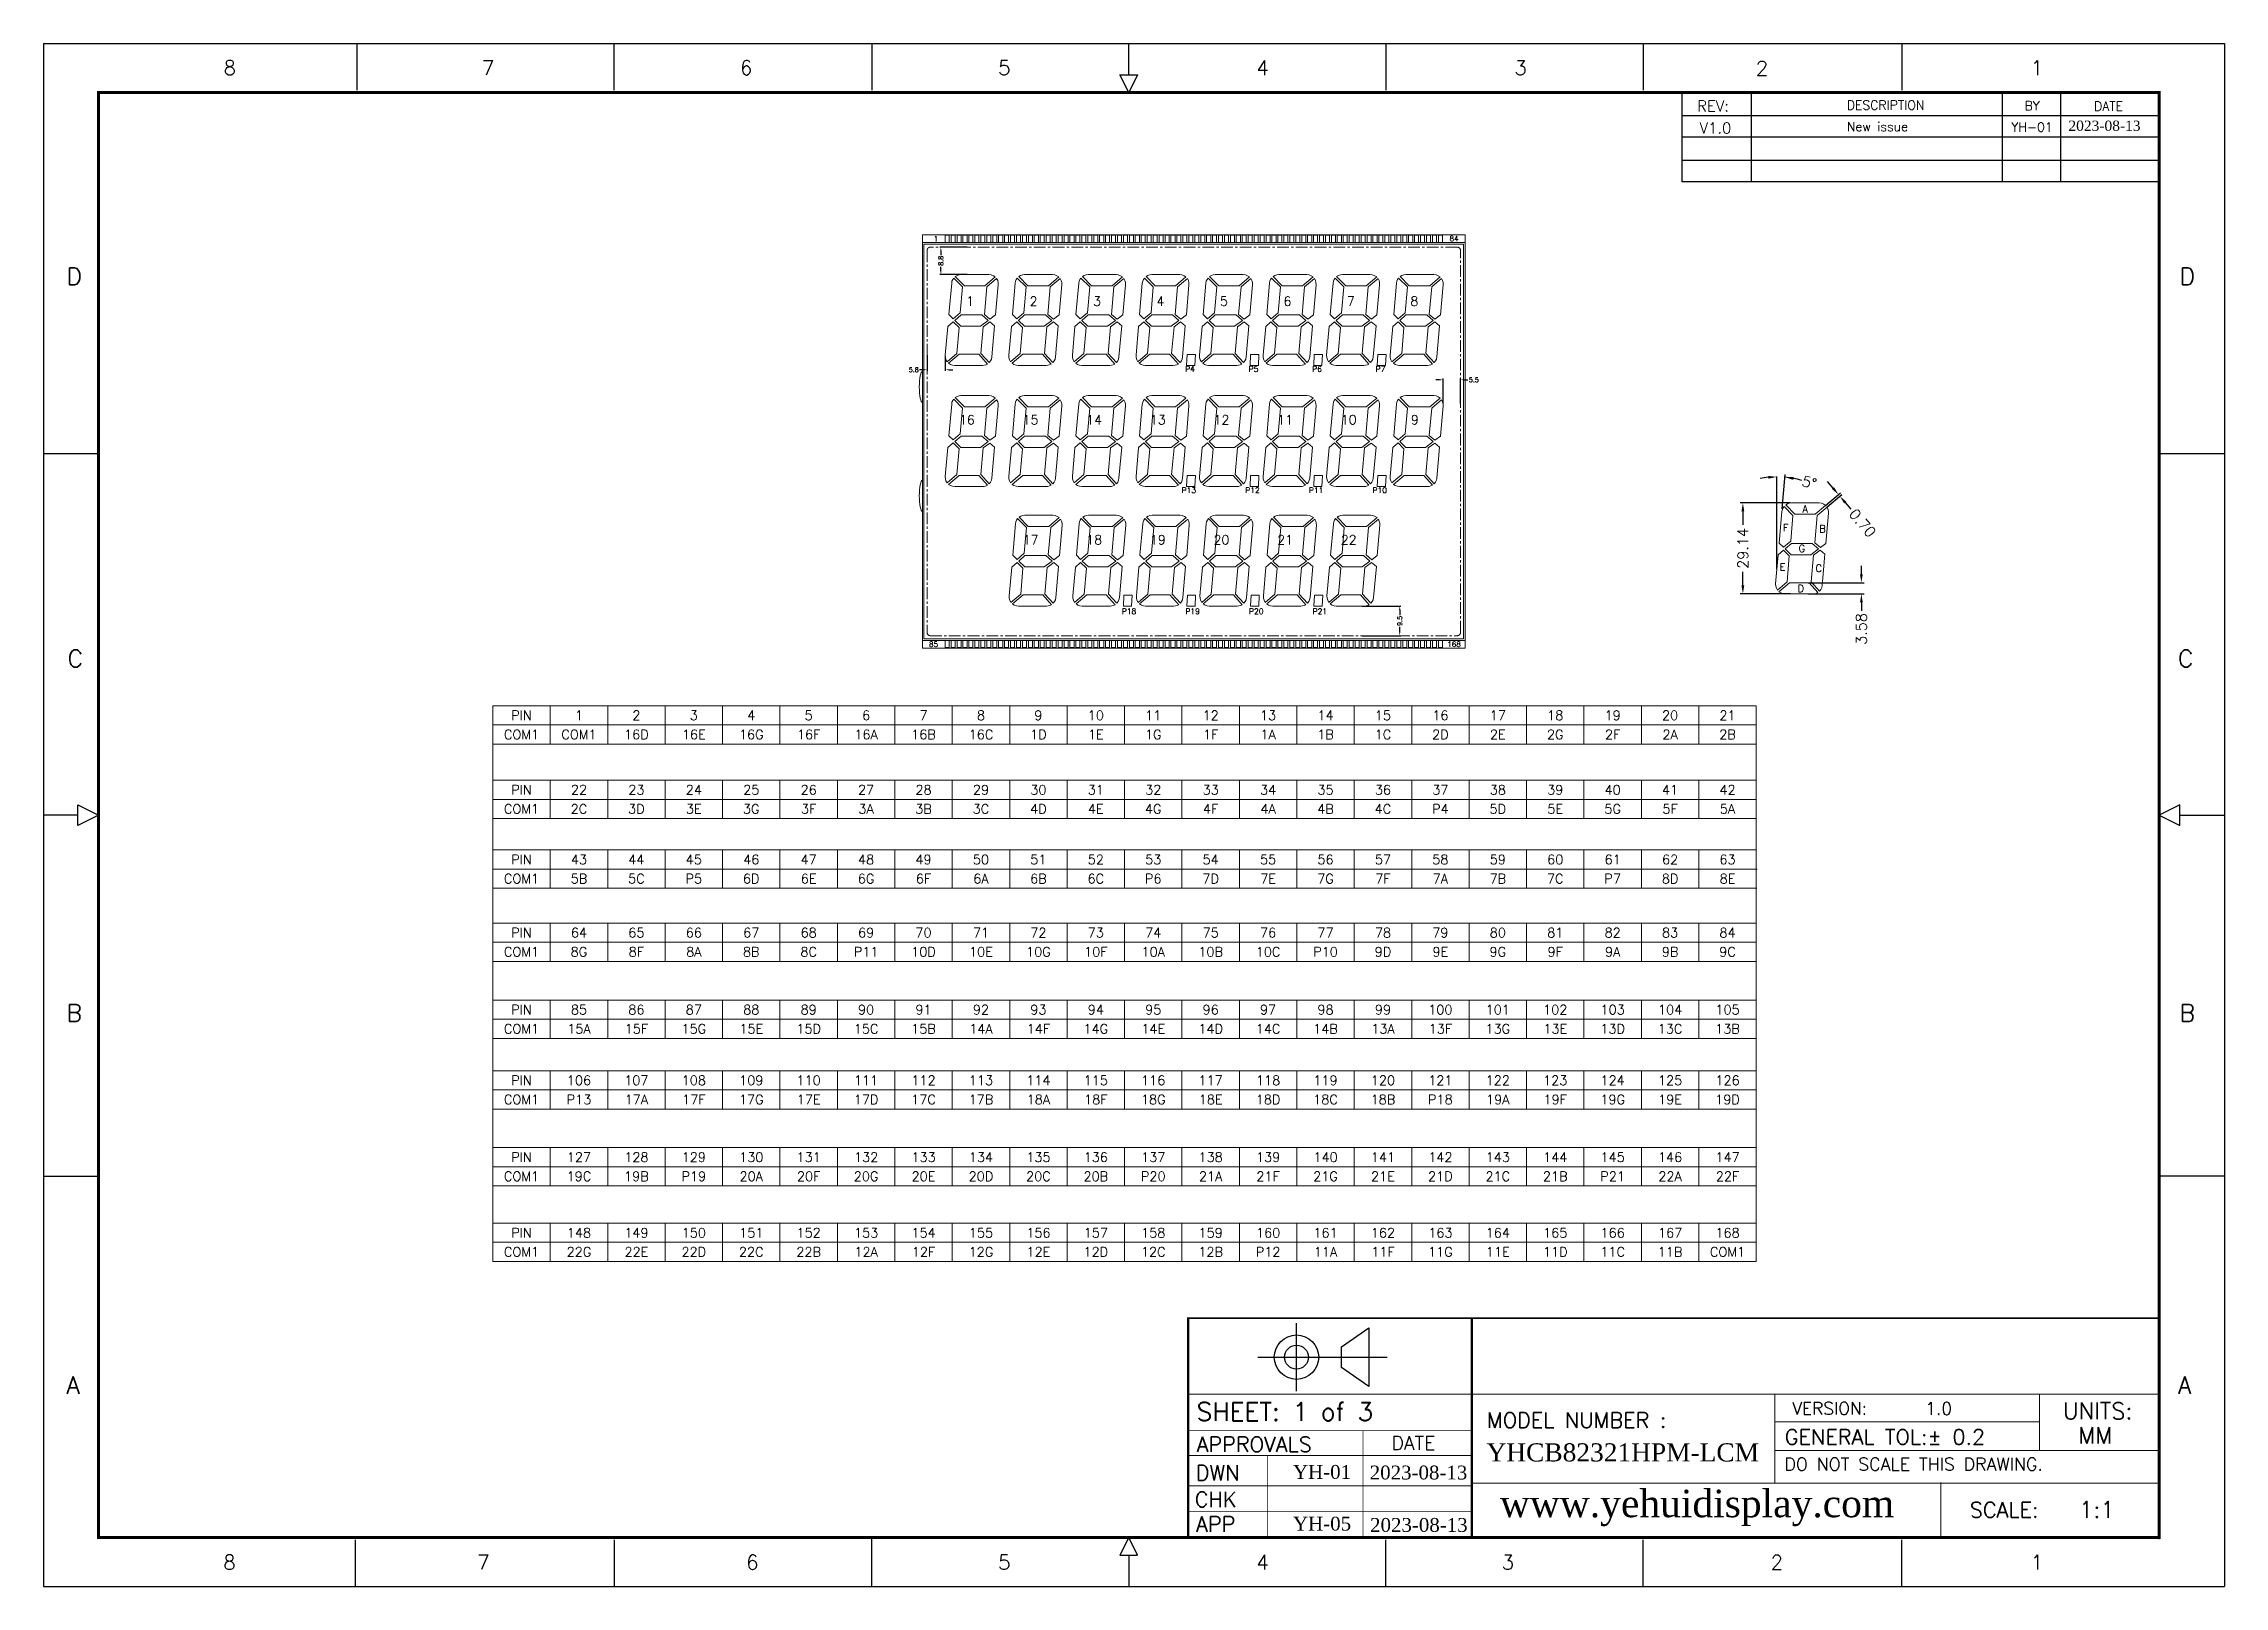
# Model space of a CAD drawing. Header units: millimetres. Extents: x 177 to 2090, y 1120 to 1614.
# Drawn here: x 954 to 1653, y 1120 to 1614 of the extents above; entities that cross this region are included whole.
import ezdxf
from ezdxf.enums import TextEntityAlignment as Align

# ---------------------------------------------------------------- set-up
doc = ezdxf.new("R2010")
doc.units = ezdxf.units.MM
doc.header["$LTSCALE"] = 3
doc.header["$PDMODE"] = 35
doc.linetypes.add('CENTER', pattern=[2, 1.25, -0.25, 0.25, -0.25])
doc.layers.get('0').update_dxf_attribs({"lineweight": 15})
doc.layers.add('BL', color=2, linetype='Continuous')
doc.layers.add('DIM', color=4, linetype='Continuous')
doc.styles.add('romans', font='romans.shx')
doc.styles.add('SSSoft_Romans', font='Romans')
doc.styles.get("Standard").update_dxf_attribs({"font": 'romand.shx', "oblique": 18})
doc.styles.add('样式 3', font='')
doc.styles.get('样式 3').set_extended_font_data('FangSong_GB2312')
doc.dimstyles.new('DIM', dxfattribs={"dimtxt": 0.65, "dimasz": 0.52, "dimexe": 0.1625, "dimexo": 0.1625, "dimgap": 0.2, "dimtad": 0, "dimzin": 0, "dimdsep": 46, "dimtxsty": 'romans', "dimcen": 0, "dimclrd": 256, "dimclre": 256, "dimclrt": 256, "dimadec": 0, "dimazin": 0, "dimtfac": 1, "dimtofl": 0, "dimtmove": 0, "dimatfit": 0, "dimfxl": 0, "dimtolj": 1, "dimtzin": 0, "dimlwd": -1, "dimlwe": -1, "dimarcsym": 0})
doc.dimstyles.new('LCDDIM', dxfattribs={"dimtxt": 0.8, "dimasz": 0.6, "dimexe": 0.33, "dimexo": 0.33, "dimgap": 0.264, "dimtad": 0, "dimzin": 0, "dimdsep": 46, "dimtxsty": 'romans', "dimcen": 0, "dimadec": 0, "dimazin": 0, "dimtp": 0.2, "dimtm": 0.2, "dimtfac": 1, "dimtofl": 0, "dimtmove": 0, "dimatfit": 0, "dimldrblk": 'CLOSEDBLANK', "dimfxl": 0, "dimtolj": 1, "dimtzin": 0, "dimarcsym": 0})

msp = doc.modelspace()

# ---------------------------------------------------------------- texts
for s, height, style, p in [('1', 1.695, 'romans', (1239.969, 1551.505)), ('84', 1.695, 'romans', (1406.075, 1551.57)), ('85', 1.695, 'romans', (1239.215, 1421.57)), ('168', 1.695, 'romans', (1406.075, 1421.57)), ('PIN', 3.024, 'SSSoft_Romans', (1107.113, 1398.798)), ('1', 3.024, 'SSSoft_Romans', (1125.525, 1398.798)), ('2', 3.024, 'SSSoft_Romans', (1143.937, 1398.798)), ('3', 3.024, 'SSSoft_Romans', (1162.349, 1398.798)), ('4', 3.024, 'SSSoft_Romans', (1180.76, 1398.798)), ('5', 3.024, 'SSSoft_Romans', (1199.172, 1398.798)), ('6', 3.024, 'SSSoft_Romans', (1217.584, 1398.798)), ('7', 3.024, 'SSSoft_Romans', (1235.996, 1398.798)), ('8', 3.024, 'SSSoft_Romans', (1254.408, 1398.798)), ('9', 3.024, 'SSSoft_Romans', (1272.82, 1398.798)), ('10', 3.024, 'SSSoft_Romans', (1291.231, 1398.798)), ('11', 3.024, 'SSSoft_Romans', (1309.643, 1398.798)), ('12', 3.024, 'SSSoft_Romans', (1328.055, 1398.798)), ('13', 3.024, 'SSSoft_Romans', (1346.467, 1398.798)), ('14', 3.024, 'SSSoft_Romans', (1364.879, 1398.798)), ('15', 3.024, 'SSSoft_Romans', (1383.291, 1398.798)), ('16', 3.024, 'SSSoft_Romans', (1401.702, 1398.798)), ('17', 3.024, 'SSSoft_Romans', (1420.114, 1398.798)), ('18', 3.024, 'SSSoft_Romans', (1438.526, 1398.798)), ('19', 3.024, 'SSSoft_Romans', (1456.938, 1398.798)), ('20', 3.024, 'SSSoft_Romans', (1475.35, 1398.798)), ('21', 3.024, 'SSSoft_Romans', (1493.762, 1398.798)), ('COM1', 3.024, 'SSSoft_Romans', (1107.113, 1392.664)), ('COM1', 3.024, 'SSSoft_Romans', (1125.525, 1392.664)), ('16D', 3.024, 'SSSoft_Romans', (1143.937, 1392.664)), ('16E', 3.024, 'SSSoft_Romans', (1162.349, 1392.664)), ('16G', 3.024, 'SSSoft_Romans', (1180.76, 1392.664)), ('16F', 3.024, 'SSSoft_Romans', (1199.172, 1392.664)), ('16A', 3.024, 'SSSoft_Romans', (1217.584, 1392.664)), ('16B', 3.024, 'SSSoft_Romans', (1235.996, 1392.664)), ('16C', 3.024, 'SSSoft_Romans', (1254.408, 1392.664)), ('1D', 3.024, 'SSSoft_Romans', (1272.82, 1392.664)), ('1E', 3.024, 'SSSoft_Romans', (1291.231, 1392.664)), ('1G', 3.024, 'SSSoft_Romans', (1309.643, 1392.664)), ('1F', 3.024, 'SSSoft_Romans', (1328.055, 1392.664)), ('1A', 3.024, 'SSSoft_Romans', (1346.467, 1392.664)), ('1B', 3.024, 'SSSoft_Romans', (1364.879, 1392.664)), ('1C', 3.024, 'SSSoft_Romans', (1383.291, 1392.664)), ('2D', 3.024, 'SSSoft_Romans', (1401.702, 1392.664)), ('2E', 3.024, 'SSSoft_Romans', (1420.114, 1392.664)), ('2G', 3.024, 'SSSoft_Romans', (1438.526, 1392.664)), ('2F', 3.024, 'SSSoft_Romans', (1456.938, 1392.664)), ('2A', 3.024, 'SSSoft_Romans', (1475.35, 1392.664)), ('2B', 3.024, 'SSSoft_Romans', (1493.762, 1392.664)), ('PIN', 3.024, 'SSSoft_Romans', (1107.113, 1374.934)), ('22', 3.024, 'SSSoft_Romans', (1125.525, 1374.934)), ('23', 3.024, 'SSSoft_Romans', (1143.937, 1374.934)), ('24', 3.024, 'SSSoft_Romans', (1162.349, 1374.934)), ('25', 3.024, 'SSSoft_Romans', (1180.76, 1374.934)), ('26', 3.024, 'SSSoft_Romans', (1199.172, 1374.934)), ('27', 3.024, 'SSSoft_Romans', (1217.584, 1374.934)), ('28', 3.024, 'SSSoft_Romans', (1235.996, 1374.934)), ('29', 3.024, 'SSSoft_Romans', (1254.408, 1374.934)), ('30', 3.024, 'SSSoft_Romans', (1272.82, 1374.934)), ('31', 3.024, 'SSSoft_Romans', (1291.231, 1374.934)), ('32', 3.024, 'SSSoft_Romans', (1309.643, 1374.934)), ('33', 3.024, 'SSSoft_Romans', (1328.055, 1374.934)), ('34', 3.024, 'SSSoft_Romans', (1346.467, 1374.934)), ('35', 3.024, 'SSSoft_Romans', (1364.879, 1374.934)), ('36', 3.024, 'SSSoft_Romans', (1383.291, 1374.934)), ('37', 3.024, 'SSSoft_Romans', (1401.702, 1374.934)), ('38', 3.024, 'SSSoft_Romans', (1420.114, 1374.934)), ('39', 3.024, 'SSSoft_Romans', (1438.526, 1374.934)), ('40', 3.024, 'SSSoft_Romans', (1456.938, 1374.934)), ('41', 3.024, 'SSSoft_Romans', (1475.35, 1374.934)), ('42', 3.024, 'SSSoft_Romans', (1493.762, 1374.934)), ('COM1', 3.024, 'SSSoft_Romans', (1107.113, 1368.799)), ('2C', 3.024, 'SSSoft_Romans', (1125.525, 1368.799)), ('3D', 3.024, 'SSSoft_Romans', (1143.937, 1368.799)), ('3E', 3.024, 'SSSoft_Romans', (1162.349, 1368.799)), ('3G', 3.024, 'SSSoft_Romans', (1180.76, 1368.799)), ('3F', 3.024, 'SSSoft_Romans', (1199.172, 1368.799)), ('3A', 3.024, 'SSSoft_Romans', (1217.584, 1368.799)), ('3B', 3.024, 'SSSoft_Romans', (1235.996, 1368.799)), ('3C', 3.024, 'SSSoft_Romans', (1254.408, 1368.799)), ('4D', 3.024, 'SSSoft_Romans', (1272.82, 1368.799)), ('4E', 3.024, 'SSSoft_Romans', (1291.231, 1368.799)), ('4G', 3.024, 'SSSoft_Romans', (1309.643, 1368.799)), ('4F', 3.024, 'SSSoft_Romans', (1328.055, 1368.799)), ('4A', 3.024, 'SSSoft_Romans', (1346.467, 1368.799)), ('4B', 3.024, 'SSSoft_Romans', (1364.879, 1368.799)), ('4C', 3.024, 'SSSoft_Romans', (1383.291, 1368.799)), ('P4', 3.024, 'SSSoft_Romans', (1401.702, 1368.799)), ('5D', 3.024, 'SSSoft_Romans', (1420.114, 1368.799)), ('5E', 3.024, 'SSSoft_Romans', (1438.526, 1368.799)), ('5G', 3.024, 'SSSoft_Romans', (1456.938, 1368.799)), ('5F', 3.024, 'SSSoft_Romans', (1475.35, 1368.799)), ('5A', 3.024, 'SSSoft_Romans', (1493.762, 1368.799)), ('PIN', 3.024, 'SSSoft_Romans', (1107.113, 1352.588)), ('43', 3.024, 'SSSoft_Romans', (1125.525, 1352.588)), ('44', 3.024, 'SSSoft_Romans', (1143.937, 1352.588)), ('45', 3.024, 'SSSoft_Romans', (1162.349, 1352.588)), ('46', 3.024, 'SSSoft_Romans', (1180.76, 1352.588)), ('47', 3.024, 'SSSoft_Romans', (1199.172, 1352.588)), ('48', 3.024, 'SSSoft_Romans', (1217.584, 1352.588)), ('49', 3.024, 'SSSoft_Romans', (1235.996, 1352.588)), ('50', 3.024, 'SSSoft_Romans', (1254.408, 1352.588)), ('51', 3.024, 'SSSoft_Romans', (1272.82, 1352.588)), ('52', 3.024, 'SSSoft_Romans', (1291.231, 1352.588)), ('53', 3.024, 'SSSoft_Romans', (1309.643, 1352.588)), ('54', 3.024, 'SSSoft_Romans', (1328.055, 1352.588)), ('55', 3.024, 'SSSoft_Romans', (1346.467, 1352.588)), ('56', 3.024, 'SSSoft_Romans', (1364.879, 1352.588)), ('57', 3.024, 'SSSoft_Romans', (1383.291, 1352.588)), ('58', 3.024, 'SSSoft_Romans', (1401.702, 1352.588)), ('59', 3.024, 'SSSoft_Romans', (1420.114, 1352.588)), ('60', 3.024, 'SSSoft_Romans', (1438.526, 1352.588)), ('61', 3.024, 'SSSoft_Romans', (1456.938, 1352.588)), ('62', 3.024, 'SSSoft_Romans', (1475.35, 1352.588)), ('63', 3.024, 'SSSoft_Romans', (1493.762, 1352.588)), ('COM1', 3.024, 'SSSoft_Romans', (1107.113, 1346.454)), ('5B', 3.024, 'SSSoft_Romans', (1125.525, 1346.454)), ('5C', 3.024, 'SSSoft_Romans', (1143.937, 1346.454)), ('P5', 3.024, 'SSSoft_Romans', (1162.349, 1346.454)), ('6D', 3.024, 'SSSoft_Romans', (1180.76, 1346.454)), ('6E', 3.024, 'SSSoft_Romans', (1199.172, 1346.454)), ('6G', 3.024, 'SSSoft_Romans', (1217.584, 1346.454)), ('6F', 3.024, 'SSSoft_Romans', (1235.996, 1346.454)), ('6A', 3.024, 'SSSoft_Romans', (1254.408, 1346.454)), ('6B', 3.024, 'SSSoft_Romans', (1272.82, 1346.454)), ('6C', 3.024, 'SSSoft_Romans', (1291.231, 1346.454)), ('P6', 3.024, 'SSSoft_Romans', (1309.643, 1346.454)), ('7D', 3.024, 'SSSoft_Romans', (1328.055, 1346.454)), ('7E', 3.024, 'SSSoft_Romans', (1346.467, 1346.454)), ('7G', 3.024, 'SSSoft_Romans', (1364.879, 1346.454)), ('7F', 3.024, 'SSSoft_Romans', (1383.291, 1346.454)), ('7A', 3.024, 'SSSoft_Romans', (1401.702, 1346.454)), ('7B', 3.024, 'SSSoft_Romans', (1420.114, 1346.454)), ('7C', 3.024, 'SSSoft_Romans', (1438.526, 1346.454)), ('P7', 3.024, 'SSSoft_Romans', (1456.938, 1346.454)), ('8D', 3.024, 'SSSoft_Romans', (1475.35, 1346.454)), ('8E', 3.024, 'SSSoft_Romans', (1493.762, 1346.454)), ('PIN', 3.024, 'SSSoft_Romans', (1107.113, 1329.162)), ('64', 3.024, 'SSSoft_Romans', (1125.525, 1329.162)), ('65', 3.024, 'SSSoft_Romans', (1143.937, 1329.162)), ('66', 3.024, 'SSSoft_Romans', (1162.349, 1329.162)), ('67', 3.024, 'SSSoft_Romans', (1180.76, 1329.162)), ('68', 3.024, 'SSSoft_Romans', (1199.172, 1329.162)), ('69', 3.024, 'SSSoft_Romans', (1217.584, 1329.162)), ('70', 3.024, 'SSSoft_Romans', (1235.996, 1329.162)), ('71', 3.024, 'SSSoft_Romans', (1254.408, 1329.162)), ('72', 3.024, 'SSSoft_Romans', (1272.82, 1329.162)), ('73', 3.024, 'SSSoft_Romans', (1291.231, 1329.162)), ('74', 3.024, 'SSSoft_Romans', (1309.643, 1329.162)), ('75', 3.024, 'SSSoft_Romans', (1328.055, 1329.162)), ('76', 3.024, 'SSSoft_Romans', (1346.467, 1329.162)), ('77', 3.024, 'SSSoft_Romans', (1364.879, 1329.162)), ('78', 3.024, 'SSSoft_Romans', (1383.291, 1329.162)), ('79', 3.024, 'SSSoft_Romans', (1401.702, 1329.162)), ('80', 3.024, 'SSSoft_Romans', (1420.114, 1329.162)), ('81', 3.024, 'SSSoft_Romans', (1438.526, 1329.162)), ('82', 3.024, 'SSSoft_Romans', (1456.938, 1329.162)), ('83', 3.024, 'SSSoft_Romans', (1475.35, 1329.162)), ('84', 3.024, 'SSSoft_Romans', (1493.762, 1329.162)), ('COM1', 3.024, 'SSSoft_Romans', (1107.113, 1323.028)), ('8G', 3.024, 'SSSoft_Romans', (1125.525, 1323.028)), ('8F', 3.024, 'SSSoft_Romans', (1143.937, 1323.028)), ('8A', 3.024, 'SSSoft_Romans', (1162.349, 1323.028)), ('8B', 3.024, 'SSSoft_Romans', (1180.76, 1323.028)), ('8C', 3.024, 'SSSoft_Romans', (1199.172, 1323.028)), ('P11', 3.024, 'SSSoft_Romans', (1217.584, 1323.028)), ('10D', 3.024, 'SSSoft_Romans', (1235.996, 1323.028)), ('10E', 3.024, 'SSSoft_Romans', (1254.408, 1323.028)), ('10G', 3.024, 'SSSoft_Romans', (1272.82, 1323.028)), ('10F', 3.024, 'SSSoft_Romans', (1291.231, 1323.028)), ('10A', 3.024, 'SSSoft_Romans', (1309.643, 1323.028)), ('10B', 3.024, 'SSSoft_Romans', (1328.055, 1323.028)), ('10C', 3.024, 'SSSoft_Romans', (1346.467, 1323.028)), ('P10', 3.024, 'SSSoft_Romans', (1364.879, 1323.028)), ('9D', 3.024, 'SSSoft_Romans', (1383.291, 1323.028)), ('9E', 3.024, 'SSSoft_Romans', (1401.702, 1323.028)), ('9G', 3.024, 'SSSoft_Romans', (1420.114, 1323.028)), ('9F', 3.024, 'SSSoft_Romans', (1438.526, 1323.028)), ('9A', 3.024, 'SSSoft_Romans', (1456.938, 1323.028)), ('9B', 3.024, 'SSSoft_Romans', (1475.35, 1323.028)), ('9C', 3.024, 'SSSoft_Romans', (1493.762, 1323.028)), ('PIN', 3.024, 'SSSoft_Romans', (1107.113, 1304.481)), ('85', 3.024, 'SSSoft_Romans', (1125.525, 1304.481)), ('86', 3.024, 'SSSoft_Romans', (1143.937, 1304.481)), ('87', 3.024, 'SSSoft_Romans', (1162.349, 1304.481)), ('88', 3.024, 'SSSoft_Romans', (1180.76, 1304.481)), ('89', 3.024, 'SSSoft_Romans', (1199.172, 1304.481)), ('90', 3.024, 'SSSoft_Romans', (1217.584, 1304.481)), ('91', 3.024, 'SSSoft_Romans', (1235.996, 1304.481)), ('92', 3.024, 'SSSoft_Romans', (1254.408, 1304.481)), ('93', 3.024, 'SSSoft_Romans', (1272.82, 1304.481)), ('94', 3.024, 'SSSoft_Romans', (1291.231, 1304.481)), ('95', 3.024, 'SSSoft_Romans', (1309.643, 1304.481)), ('96', 3.024, 'SSSoft_Romans', (1328.055, 1304.481)), ('97', 3.024, 'SSSoft_Romans', (1346.467, 1304.481)), ('98', 3.024, 'SSSoft_Romans', (1364.879, 1304.481)), ('99', 3.024, 'SSSoft_Romans', (1383.291, 1304.481)), ('100', 3.024, 'SSSoft_Romans', (1401.702, 1304.481)), ('101', 3.024, 'SSSoft_Romans', (1420.114, 1304.481)), ('102', 3.024, 'SSSoft_Romans', (1438.526, 1304.481)), ('103', 3.024, 'SSSoft_Romans', (1456.938, 1304.481)), ('104', 3.024, 'SSSoft_Romans', (1475.35, 1304.481)), ('105', 3.024, 'SSSoft_Romans', (1493.762, 1304.481)), ('COM1', 3.024, 'SSSoft_Romans', (1107.113, 1298.347)), ('15A', 3.024, 'SSSoft_Romans', (1125.525, 1298.347)), ('15F', 3.024, 'SSSoft_Romans', (1143.937, 1298.347)), ('15G', 3.024, 'SSSoft_Romans', (1162.349, 1298.347)), ('15E', 3.024, 'SSSoft_Romans', (1180.76, 1298.347)), ('15D', 3.024, 'SSSoft_Romans', (1199.172, 1298.347)), ('15C', 3.024, 'SSSoft_Romans', (1217.584, 1298.347)), ('15B', 3.024, 'SSSoft_Romans', (1235.996, 1298.347)), ('14A', 3.024, 'SSSoft_Romans', (1254.408, 1298.347)), ('14F', 3.024, 'SSSoft_Romans', (1272.82, 1298.347)), ('14G', 3.024, 'SSSoft_Romans', (1291.231, 1298.347)), ('14E', 3.024, 'SSSoft_Romans', (1309.643, 1298.347)), ('14D', 3.024, 'SSSoft_Romans', (1328.055, 1298.347)), ('14C', 3.024, 'SSSoft_Romans', (1346.467, 1298.347)), ('14B', 3.024, 'SSSoft_Romans', (1364.879, 1298.347)), ('13A', 3.024, 'SSSoft_Romans', (1383.291, 1298.347)), ('13F', 3.024, 'SSSoft_Romans', (1401.702, 1298.347)), ('13G', 3.024, 'SSSoft_Romans', (1420.114, 1298.347)), ('13E', 3.024, 'SSSoft_Romans', (1438.526, 1298.347)), ('13D', 3.024, 'SSSoft_Romans', (1456.938, 1298.347)), ('13C', 3.024, 'SSSoft_Romans', (1475.35, 1298.347)), ('13B', 3.024, 'SSSoft_Romans', (1493.762, 1298.347)), ('PIN', 3.024, 'SSSoft_Romans', (1107.113, 1281.832)), ('106', 3.024, 'SSSoft_Romans', (1125.525, 1281.832)), ('107', 3.024, 'SSSoft_Romans', (1143.937, 1281.832)), ('108', 3.024, 'SSSoft_Romans', (1162.349, 1281.832)), ('109', 3.024, 'SSSoft_Romans', (1180.76, 1281.832)), ('110', 3.024, 'SSSoft_Romans', (1199.172, 1281.832)), ('111', 3.024, 'SSSoft_Romans', (1217.584, 1281.832)), ('112', 3.024, 'SSSoft_Romans', (1235.996, 1281.832)), ('113', 3.024, 'SSSoft_Romans', (1254.408, 1281.832)), ('114', 3.024, 'SSSoft_Romans', (1272.82, 1281.832)), ('115', 3.024, 'SSSoft_Romans', (1291.231, 1281.832)), ('116', 3.024, 'SSSoft_Romans', (1309.643, 1281.832)), ('117', 3.024, 'SSSoft_Romans', (1328.055, 1281.832)), ('118', 3.024, 'SSSoft_Romans', (1346.467, 1281.832)), ('119', 3.024, 'SSSoft_Romans', (1364.879, 1281.832)), ('120', 3.024, 'SSSoft_Romans', (1383.291, 1281.832)), ('121', 3.024, 'SSSoft_Romans', (1401.702, 1281.832)), ('122', 3.024, 'SSSoft_Romans', (1420.114, 1281.832)), ('123', 3.024, 'SSSoft_Romans', (1438.526, 1281.832)), ('124', 3.024, 'SSSoft_Romans', (1456.938, 1281.832)), ('125', 3.024, 'SSSoft_Romans', (1475.35, 1281.832)), ('126', 3.024, 'SSSoft_Romans', (1493.762, 1281.832)), ('COM1', 3.024, 'SSSoft_Romans', (1107.113, 1275.697)), ('P13', 3.024, 'SSSoft_Romans', (1125.525, 1275.697)), ('17A', 3.024, 'SSSoft_Romans', (1143.937, 1275.697)), ('17F', 3.024, 'SSSoft_Romans', (1162.349, 1275.697)), ('17G', 3.024, 'SSSoft_Romans', (1180.76, 1275.697)), ('17E', 3.024, 'SSSoft_Romans', (1199.172, 1275.697)), ('17D', 3.024, 'SSSoft_Romans', (1217.584, 1275.697)), ('17C', 3.024, 'SSSoft_Romans', (1235.996, 1275.697)), ('17B', 3.024, 'SSSoft_Romans', (1254.408, 1275.697)), ('18A', 3.024, 'SSSoft_Romans', (1272.82, 1275.697)), ('18F', 3.024, 'SSSoft_Romans', (1291.231, 1275.697)), ('18G', 3.024, 'SSSoft_Romans', (1309.643, 1275.697)), ('18E', 3.024, 'SSSoft_Romans', (1328.055, 1275.697)), ('18D', 3.024, 'SSSoft_Romans', (1346.467, 1275.697)), ('18C', 3.024, 'SSSoft_Romans', (1364.879, 1275.697)), ('18B', 3.024, 'SSSoft_Romans', (1383.291, 1275.697)), ('P18', 3.024, 'SSSoft_Romans', (1401.702, 1275.697)), ('19A', 3.024, 'SSSoft_Romans', (1420.114, 1275.697)), ('19F', 3.024, 'SSSoft_Romans', (1438.526, 1275.697)), ('19G', 3.024, 'SSSoft_Romans', (1456.938, 1275.697)), ('19E', 3.024, 'SSSoft_Romans', (1475.35, 1275.697)), ('19D', 3.024, 'SSSoft_Romans', (1493.762, 1275.697)), ('PIN', 3.024, 'SSSoft_Romans', (1107.113, 1257.214)), ('127', 3.024, 'SSSoft_Romans', (1125.525, 1257.214)), ('128', 3.024, 'SSSoft_Romans', (1143.937, 1257.214)), ('129', 3.024, 'SSSoft_Romans', (1162.349, 1257.214)), ('130', 3.024, 'SSSoft_Romans', (1180.76, 1257.214)), ('131', 3.024, 'SSSoft_Romans', (1199.172, 1257.214)), ('132', 3.024, 'SSSoft_Romans', (1217.584, 1257.214)), ('133', 3.024, 'SSSoft_Romans', (1235.996, 1257.214)), ('134', 3.024, 'SSSoft_Romans', (1254.408, 1257.214)), ('135', 3.024, 'SSSoft_Romans', (1272.82, 1257.214)), ('136', 3.024, 'SSSoft_Romans', (1291.231, 1257.214)), ('137', 3.024, 'SSSoft_Romans', (1309.643, 1257.214)), ('138', 3.024, 'SSSoft_Romans', (1328.055, 1257.214)), ('139', 3.024, 'SSSoft_Romans', (1346.467, 1257.214)), ('140', 3.024, 'SSSoft_Romans', (1364.879, 1257.214)), ('141', 3.024, 'SSSoft_Romans', (1383.291, 1257.214)), ('142', 3.024, 'SSSoft_Romans', (1401.702, 1257.214)), ('143', 3.024, 'SSSoft_Romans', (1420.114, 1257.214)), ('144', 3.024, 'SSSoft_Romans', (1438.526, 1257.214)), ('145', 3.024, 'SSSoft_Romans', (1456.938, 1257.214)), ('146', 3.024, 'SSSoft_Romans', (1475.35, 1257.214)), ('147', 3.024, 'SSSoft_Romans', (1493.762, 1257.214)), ('COM1', 3.024, 'SSSoft_Romans', (1107.113, 1251.079)), ('19C', 3.024, 'SSSoft_Romans', (1125.525, 1251.079)), ('19B', 3.024, 'SSSoft_Romans', (1143.937, 1251.079)), ('P19', 3.024, 'SSSoft_Romans', (1162.349, 1251.079)), ('20A', 3.024, 'SSSoft_Romans', (1180.76, 1251.079)), ('20F', 3.024, 'SSSoft_Romans', (1199.172, 1251.079)), ('20G', 3.024, 'SSSoft_Romans', (1217.584, 1251.079)), ('20E', 3.024, 'SSSoft_Romans', (1235.996, 1251.079)), ('20D', 3.024, 'SSSoft_Romans', (1254.408, 1251.079)), ('20C', 3.024, 'SSSoft_Romans', (1272.82, 1251.079)), ('20B', 3.024, 'SSSoft_Romans', (1291.231, 1251.079)), ('P20', 3.024, 'SSSoft_Romans', (1309.643, 1251.079)), ('21A', 3.024, 'SSSoft_Romans', (1328.055, 1251.079)), ('21F', 3.024, 'SSSoft_Romans', (1346.467, 1251.079)), ('21G', 3.024, 'SSSoft_Romans', (1364.879, 1251.079)), ('21E', 3.024, 'SSSoft_Romans', (1383.291, 1251.079)), ('21D', 3.024, 'SSSoft_Romans', (1401.702, 1251.079)), ('21C', 3.024, 'SSSoft_Romans', (1420.114, 1251.079)), ('21B', 3.024, 'SSSoft_Romans', (1438.526, 1251.079)), ('P21', 3.024, 'SSSoft_Romans', (1456.938, 1251.079)), ('22A', 3.024, 'SSSoft_Romans', (1475.35, 1251.079)), ('22F', 3.024, 'SSSoft_Romans', (1493.762, 1251.079)), ('PIN', 3.024, 'SSSoft_Romans', (1107.113, 1232.985)), ('148', 3.024, 'SSSoft_Romans', (1125.525, 1232.985)), ('149', 3.024, 'SSSoft_Romans', (1143.937, 1232.985)), ('150', 3.024, 'SSSoft_Romans', (1162.349, 1232.985)), ('151', 3.024, 'SSSoft_Romans', (1180.76, 1232.985)), ('152', 3.024, 'SSSoft_Romans', (1199.172, 1232.985)), ('153', 3.024, 'SSSoft_Romans', (1217.584, 1232.985)), ('154', 3.024, 'SSSoft_Romans', (1235.996, 1232.985)), ('155', 3.024, 'SSSoft_Romans', (1254.408, 1232.985)), ('156', 3.024, 'SSSoft_Romans', (1272.82, 1232.985)), ('157', 3.024, 'SSSoft_Romans', (1291.231, 1232.985)), ('158', 3.024, 'SSSoft_Romans', (1309.643, 1232.985)), ('159', 3.024, 'SSSoft_Romans', (1328.055, 1232.985)), ('160', 3.024, 'SSSoft_Romans', (1346.467, 1232.985)), ('161', 3.024, 'SSSoft_Romans', (1364.879, 1232.985)), ('162', 3.024, 'SSSoft_Romans', (1383.291, 1232.985)), ('163', 3.024, 'SSSoft_Romans', (1401.702, 1232.985)), ('164', 3.024, 'SSSoft_Romans', (1420.114, 1232.985)), ('165', 3.024, 'SSSoft_Romans', (1438.526, 1232.985)), ('166', 3.024, 'SSSoft_Romans', (1456.938, 1232.985)), ('167', 3.024, 'SSSoft_Romans', (1475.35, 1232.985)), ('168', 3.024, 'SSSoft_Romans', (1493.762, 1232.985)), ('COM1', 3.024, 'SSSoft_Romans', (1107.113, 1226.85)), ('22G', 3.024, 'SSSoft_Romans', (1125.525, 1226.85)), ('22E', 3.024, 'SSSoft_Romans', (1143.937, 1226.85)), ('22D', 3.024, 'SSSoft_Romans', (1162.349, 1226.85)), ('22C', 3.024, 'SSSoft_Romans', (1180.76, 1226.85)), ('22B', 3.024, 'SSSoft_Romans', (1199.172, 1226.85)), ('12A', 3.024, 'SSSoft_Romans', (1217.584, 1226.85)), ('12F', 3.024, 'SSSoft_Romans', (1235.996, 1226.85)), ('12G', 3.024, 'SSSoft_Romans', (1254.408, 1226.85)), ('12E', 3.024, 'SSSoft_Romans', (1272.82, 1226.85)), ('12D', 3.024, 'SSSoft_Romans', (1291.231, 1226.85)), ('12C', 3.024, 'SSSoft_Romans', (1309.643, 1226.85)), ('12B', 3.024, 'SSSoft_Romans', (1328.055, 1226.85)), ('P12', 3.024, 'SSSoft_Romans', (1346.467, 1226.85)), ('11A', 3.024, 'SSSoft_Romans', (1364.879, 1226.85)), ('11F', 3.024, 'SSSoft_Romans', (1383.291, 1226.85)), ('11G', 3.024, 'SSSoft_Romans', (1401.702, 1226.85)), ('11E', 3.024, 'SSSoft_Romans', (1420.114, 1226.85)), ('11D', 3.024, 'SSSoft_Romans', (1438.526, 1226.85)), ('11C', 3.024, 'SSSoft_Romans', (1456.938, 1226.85)), ('11B', 3.024, 'SSSoft_Romans', (1475.35, 1226.85)), ('COM1', 3.024, 'SSSoft_Romans', (1493.762, 1226.85))]:
    msp.add_text(s, height=height, dxfattribs=dict(style=style)).set_placement(p, align=Align.MIDDLE)
at = {"style": 'romans'}
msp.add_text('VERSION:', height=3.9975, dxfattribs=at).set_placement((1514.525, 1174.703))
at = {"linetype": 'ByBlock', "insert": (1603.06, 1589.379), "char_height": 3.279988, "width": 32.96995, "attachment_point": 1}
msp.add_mtext('{\\fTimes New Roman|b0|i0|c0|p18;\\Q0;\\C7;202\\fTimes New Roman|b0|i0|c186|p18;3\\fTimes New Roman|b0|i0|c0|p18;-\\fTimes New Roman|b0|i0|c186|p18;08\\fTimes New Roman|b0|i0|c0|p18;-13}', dxfattribs=at)
at = {"color": 7, "attachment_point": 1, "style": '样式 3'}
for s, insert, char_height, width in [('{\\fTimes New Roman|b0|i0|c186|p18;YHCB82321HPM-LCM}', (1416.492, 1165.512), 5.81605, 53.44465), ('{\\fTimes New Roman|b0|i0|c186|p18;YH-01}', (1354.447, 1158.555), 4.43979, 54.73245), ('{\\fTimes New Roman|b0|i0|c0|p18;202\\fTimes New Roman|b0|i0|c186|p18;3\\fTimes New Roman|b0|i0|c0|p18;-\\fTimes New Roman|b0|i0|c186|p18;08\\fTimes New Roman|b0|i0|c0|p18;-13}', (1379.044, 1158.366), 4.439787, 54.73245), ('{\\fTimes New Roman|b0|i0|c186|p18;www.yehuidisplay.com}', (1420.779, 1150.645), 8.8122, 138.61078), ('{\\fTimes New Roman|b0|i0|c186|p18;YH-05}', (1354.447, 1141.983), 4.43979, 54.73245), ('{\\fTimes New Roman|b0|i0|c0|p18;202\\fTimes New Roman|b0|i0|c186|p18;3\\fTimes New Roman|b0|i0|c0|p18;-\\fTimes New Roman|b0|i0|c186|p18;08\\fTimes New Roman|b0|i0|c0|p18;-13}', (1379.161, 1141.574), 4.439787, 54.73245)]:
    msp.add_mtext(s, dxfattribs=dict(at, insert=insert, char_height=char_height, width=width))
at = {"style": 'romans'}
msp.add_attdef('1.0', (1557.2, 1174.672), '1.0', height=3.9977, dxfattribs=at)
at = {"layer": 'BL', "color": 0, "style": 'romans'}
for s, height, p in [('8', 4.672, (1011.589, 1603.993)), ('7', 4.672, (1094.357, 1603.993)), ('6', 4.672, (1177.124, 1603.993)), ('5', 4.672, (1259.892, 1603.993)), ('4', 4.672, (1342.659, 1603.993)), ('3', 4.672, (1425.427, 1603.993)), ('2', 4.668, (1502.819, 1603.788)), ('1', 4.672, (1590.962, 1603.993)), ('REV:', 3.4957, (1484.027, 1592.311)), ('REV:', 3.4957, (1484.027, 1592.311)), ('V1.0', 3.4957, (1484.815, 1585.246)), ('D', 5.501, (961.24, 1536.729)), ('D', 5.501, (1638.741, 1536.729)), ('C', 5.501, (961.55, 1414.239)), ('C', 5.501, (1638.169, 1414.239)), ('B', 5.501, (961.24, 1300.681)), ('B', 5.501, (1638.741, 1300.681)), ('A', 5.501, (961.24, 1181.416)), ('A', 5.501, (1638.217, 1181.416)), ('SHEET: 1 of 3', 5.87505, (1323.537, 1172.713)), ('MODEL NUMBER :', 4.89587, (1416.656, 1170.492)), ('UNITS:', 5.3155, (1601.293, 1173.238)), ('APPROVALS', 4.8959, (1323.571, 1162.73)), ('DATE', 4.4296, (1386.025, 1163.399)), ('GENERAL TOL:%%P 0.2', 4.89587, (1512.146, 1165.088)), ('MM', 5.3155, (1606.242, 1165.411)), ('DO NOT SCALE THIS DRAWING.', 4.08851, (1511.996, 1156.776)), ('DWN', 4.8959, (1323.295, 1153.628)), ('CHK', 4.8959, (1322.968, 1145.09)), ('1:1', 5.3155, (1606.493, 1141.615)), ('APP', 4.8959, (1323.387, 1137.181)), ('SCALE:', 4.8959, (1571.453, 1141.731)), ('8', 4.672, (1011.48, 1125.051)), ('7', 4.672, (1092.868, 1125.051)), ('6', 4.672, (1179.099, 1125.051)), ('5', 4.672, (1259.892, 1125.051)), ('4', 4.672, (1342.659, 1125.051)), ('3', 4.672, (1421.34, 1125.051)), ('2', 4.672, (1507.571, 1125.051)), ('1', 4.672, (1590.962, 1125.051))]:
    msp.add_text(s, height=height, dxfattribs=at).set_placement(p)
at = {"layer": 'BL', "color": 7, "style": 'romans'}
for s, height, p in [('DESCRIPTION', 2.91873, (1532.005, 1592.886)), ('BY', 2.9187, (1588.998, 1592.711)), ('DATE', 2.9187, (1611.288, 1592.563)), ('New issue', 2.9187, (1532.005, 1586.008)), ('YH-01', 2.9187, (1584.747, 1585.833))]:
    msp.add_text(s, height=height, dxfattribs=at).set_placement(p)
at = {"layer": 'DIM', "style": 'romans'}
for s, height, p in [('1', 2.959, (1249.644, 1530.034)), ('2', 2.959, (1269.994, 1530.034)), ('3', 2.959, (1290.344, 1530.034)), ('4', 2.959, (1310.694, 1530.034)), ('5', 2.959, (1331.044, 1530.034)), ('6', 2.959, (1351.394, 1530.034)), ('7', 2.959, (1371.744, 1530.034)), ('8', 2.959, (1392.094, 1530.034)), ('P4', 1.7753, (1319.904, 1508.884)), ('P5', 1.7753, (1340.254, 1508.884)), ('P6', 1.7753, (1360.604, 1508.884)), ('P7', 1.7753, (1380.954, 1508.884)), ('16', 2.9588, (1247.369, 1492.023)), ('15', 2.9588, (1267.769, 1492.023)), ('14', 2.9588, (1288.169, 1492.023)), ('13', 2.9588, (1308.569, 1492.023)), ('12', 2.9588, (1328.969, 1492.023)), ('11', 2.9588, (1349.369, 1492.023)), ('10', 2.9588, (1369.769, 1492.023)), ('9', 2.959, (1392.232, 1492.023)), ('P13', 1.7753, (1318.749, 1470.06)), ('P12', 1.7753, (1339.149, 1470.06)), ('P11', 1.7753, (1359.549, 1470.06)), ('P10', 1.7753, (1379.949, 1470.06)), ('17', 2.9588, (1267.779, 1453.564)), ('18', 2.9588, (1288.179, 1453.564)), ('19', 2.9588, (1308.579, 1453.564)), ('20', 2.9588, (1328.979, 1453.564)), ('21', 2.9588, (1349.379, 1453.564)), ('22', 2.9588, (1369.779, 1453.564)), ('P18', 1.7753, (1299.549, 1431.252)), ('P19', 1.7753, (1319.949, 1431.252)), ('P20', 1.7753, (1340.349, 1431.252)), ('P21', 1.7753, (1360.749, 1431.252))]:
    msp.add_text(s, height=height, dxfattribs=at).set_placement(p)
at = {"layer": 'DIM', "ltscale": 0.5, "style": 'romans'}
for s, p in [('A', (1517.756, 1463.801)), ('F', (1511.558, 1457.781)), ('B', (1523.125, 1457.432)), ('E', (1510.434, 1445.158)), ('G', (1516.517, 1451.122)), ('D', (1516.198, 1438.299)), ('C', (1521.952, 1444.764))]:
    msp.add_text(s, height=2.32, dxfattribs=at).set_placement(p)

# ---------------------------------------------------------------- blocks, each defined once
blk = doc.blocks.new('*D67')
at = {"layer": 'Defpoints', "color": 0, "ltscale": 0.5}
for p in [(1408.15, 1506.32), (1402.6, 1498.32), (1408.15, 1498.32)]:
    blk.add_point(p, dxfattribs=at)
at = {"layer": 'DIM', "ltscale": 0.5}
for p, q in [((1401.4, 1506.32), (1400.2, 1506.32)), ((1402.6, 1498.7), (1402.6, 1506.7)), ((1408.15, 1498.7), (1408.15, 1506.7)), ((1409.35, 1506.32), (1410.55, 1506.32))]:
    blk.add_line(p, q, dxfattribs=at)
for points in [[(1401.4, 1506.52), (1401.4, 1506.12), (1402.6, 1506.32)], [(1409.35, 1506.52), (1409.35, 1506.12), (1408.15, 1506.32)]]:
    blk.add_solid(points, dxfattribs=at)
at = {"layer": 'DIM', "ltscale": 0.5, "insert": (1412.42, 1506.32), "char_height": 1.5, "attachment_point": 5, "style": 'romans'}
blk.add_mtext('\\A1;5.5', dxfattribs=at)
blk = doc.blocks.new('*D68')
at = {"layer": 'Defpoints', "color": 0, "ltscale": 0.5}
for p in [(1376.3, 1433.8), (1376.3, 1424.32), (1388.67, 1424.32)]:
    blk.add_point(p, dxfattribs=at)
at = {"layer": 'DIM', "ltscale": 0.5}
for p, q in [((1376.67, 1433.8), (1389.04, 1433.8)), ((1388.67, 1432.6), (1388.67, 1430.93)), ((1388.67, 1425.52), (1388.67, 1427.19)), ((1376.67, 1424.32), (1389.04, 1424.32))]:
    blk.add_line(p, q, dxfattribs=at)
for points in [[(1388.47, 1432.6), (1388.87, 1432.6), (1388.67, 1433.8)], [(1388.47, 1425.52), (1388.87, 1425.52), (1388.67, 1424.32)]]:
    blk.add_solid(points, dxfattribs=at)
at = {"layer": 'DIM', "ltscale": 0.5, "insert": (1388.67, 1429.06), "char_height": 1.5, "attachment_point": 5, "rotation": 90, "style": 'romans'}
blk.add_mtext('\\A1;9.5', dxfattribs=at)
blk = doc.blocks.new('*D69')
at = {"layer": 'Defpoints', "color": 0, "ltscale": 0.5}
for p in [(1237.15, 1514.58), (1242.98, 1514.17), (1237.15, 1509.54)]:
    blk.add_point(p, dxfattribs=at)
at = {"layer": 'DIM', "ltscale": 0.5}
for p, q in [((1237.15, 1514.2), (1237.15, 1509.16)), ((1242.98, 1513.79), (1242.98, 1509.16)), ((1235.95, 1509.54), (1234.75, 1509.54)), ((1244.18, 1509.54), (1245.38, 1509.54))]:
    blk.add_line(p, q, dxfattribs=at)
for points in [[(1235.95, 1509.74), (1235.95, 1509.34), (1237.15, 1509.54)], [(1244.18, 1509.74), (1244.18, 1509.34), (1242.98, 1509.54)]]:
    blk.add_solid(points, dxfattribs=at)
at = {"layer": 'DIM', "ltscale": 0.5, "insert": (1232.87, 1509.54), "char_height": 1.5, "attachment_point": 5, "style": 'romans'}
blk.add_mtext('\\A1;5.8', dxfattribs=at)
blk = doc.blocks.new('*D70')
at = {"layer": 'Defpoints', "color": 0, "ltscale": 0.5}
for p in [(1241.56, 1548.82), (1250.34, 1548.82), (1250.34, 1540.05)]:
    blk.add_point(p, dxfattribs=at)
at = {"layer": 'DIM', "ltscale": 0.5}
for p, q in [((1249.97, 1548.82), (1241.18, 1548.82)), ((1241.56, 1547.62), (1241.56, 1546.31)), ((1249.97, 1540.05), (1241.18, 1540.05)), ((1241.56, 1541.25), (1241.56, 1542.56))]:
    blk.add_line(p, q, dxfattribs=at)
for points in [[(1241.36, 1547.62), (1241.76, 1547.62), (1241.56, 1548.82)], [(1241.36, 1541.25), (1241.76, 1541.25), (1241.56, 1540.05)]]:
    blk.add_solid(points, dxfattribs=at)
at = {"layer": 'DIM', "ltscale": 0.5, "insert": (1241.56, 1544.44), "char_height": 1.5, "attachment_point": 5, "rotation": 90, "style": 'romans'}
blk.add_mtext('\\A1;8.8', dxfattribs=at)
blk = doc.blocks.new('*D71')
at = {"layer": 'Defpoints', "color": 0, "ltscale": 0.5}
for p in [(1514.81, 1466.86), (1498.68, 1437.73), (1514.81, 1437.73)]:
    blk.add_point(p, dxfattribs=at)
at = {"layer": 'DIM', "color": 0, "lineweight": -2, "ltscale": 0.5}
for p, q in [((1513.96, 1466.86), (1497.83, 1466.86)), ((1498.68, 1464.15), (1498.68, 1459.83)), ((1498.68, 1440.44), (1498.68, 1444.76)), ((1513.96, 1437.73), (1497.83, 1437.73))]:
    blk.add_line(p, q, dxfattribs=at)
at = {"layer": 'DIM', "color": 0, "ltscale": 0.5}
for points in [[(1498.23, 1464.15), (1499.13, 1464.15), (1498.68, 1466.86)], [(1498.23, 1440.44), (1499.13, 1440.44), (1498.68, 1437.73)]]:
    blk.add_solid(points, dxfattribs=at)
at = {"layer": 'DIM', "color": 0, "ltscale": 0.5, "insert": (1498.68, 1452.29), "char_height": 3.39, "attachment_point": 5, "rotation": 90, "style": 'romans'}
blk.add_mtext('\\A1;29.14', dxfattribs=at)
blk = doc.blocks.new('_ClosedBlank')
at = {"color": 0, "linetype": 'ByBlock', "lineweight": -2}
for p, q in [((-1, 0.17), (0, 0)), ((-1, 0.17), (-1, -0.17)), ((0, 0), (-1, -0.17))]:
    blk.add_line(p, q, dxfattribs=at)
blk = doc.blocks.new('*D72')
at = {"layer": 'Defpoints', "color": 0, "ltscale": 0.5}
for p in [(1518.8, 1441.31), (1518.8, 1437.73), (1536.68, 1437.73)]:
    blk.add_point(p, dxfattribs=at)
at = {"layer": 'DIM', "color": 0, "lineweight": -2, "ltscale": 0.5}
for p, q in [((1519.64, 1441.31), (1537.53, 1441.31)), ((1536.68, 1444.02), (1536.68, 1446.73)), ((1519.64, 1437.73), (1537.53, 1437.73)), ((1536.68, 1435.01), (1536.68, 1432.3))]:
    blk.add_line(p, q, dxfattribs=at)
at = {"layer": 'DIM', "color": 0, "ltscale": 0.5}
for points in [[(1536.23, 1444.02), (1537.13, 1444.02), (1536.68, 1441.31)], [(1536.23, 1435.01), (1537.13, 1435.01), (1536.68, 1437.73)]]:
    blk.add_solid(points, dxfattribs=at)
at = {"layer": 'DIM', "color": 0, "ltscale": 0.5, "insert": (1536.68, 1426.46), "char_height": 3.39, "attachment_point": 5, "rotation": 90, "style": 'romans'}
blk.add_mtext('\\A1;3.58', dxfattribs=at)
blk = doc.blocks.new('*D73')
at = {"layer": 'Defpoints', "color": 0, "ltscale": 0.5}
for p in [(1529.78, 1469.02), (1524.55, 1465.52), (1525, 1464.98)]:
    blk.add_point(p, dxfattribs=at)
at = {"layer": 'DIM', "color": 0, "lineweight": -2, "ltscale": 0.5}
for p, q in [((1525.2, 1466.06), (1529.98, 1470.1)), ((1525.65, 1465.53), (1530.43, 1469.56)), ((1527.58, 1471.62), (1525.83, 1473.7)), ((1531.53, 1466.95), (1533.28, 1464.87))]:
    blk.add_line(p, q, dxfattribs=at)
at = {"layer": 'DIM', "color": 0, "ltscale": 0.5}
for points in [[(1527.93, 1471.91), (1527.24, 1471.33), (1529.33, 1469.55)], [(1531.88, 1467.24), (1531.19, 1466.65), (1529.78, 1469.02)]]:
    blk.add_solid(points, dxfattribs=at)
at = {"layer": 'DIM', "color": 0, "ltscale": 0.5, "insert": (1537.05, 1460.41), "char_height": 3.39, "attachment_point": 5, "rotation": 310.16816, "style": 'romans'}
blk.add_mtext('\\A1;0.70', dxfattribs=at)
blk = doc.blocks.new('*D74')
at = {"layer": 'Defpoints', "color": 0, "ltscale": 0.5}
for p in [(1509.58, 1475.32), (1510.46, 1475.19), (1511.22, 1464.1), (1510.32, 1454.02), (1509.58, 1445.61)]:
    blk.add_point(p, dxfattribs=at)
at = {"layer": 'DIM', "color": 0, "lineweight": -2, "ltscale": 0.5}
blk.add_line((1511.3, 1464.95), (1512.28, 1475.93), dxfattribs=at)
for start, end in [(95.28123, 100.56246), (74.29586, 84.86958), (74.30712, 79.58835)]:
    blk.add_arc((1509.58, 1445.77), 29.43, start, end, dxfattribs=at)
at = {"layer": 'DIM', "color": 0, "ltscale": 0.5}
for points in [[(1506.85, 1475.53), (1506.89, 1474.63), (1509.58, 1475.2)], [(1514.83, 1474.27), (1514.96, 1475.17), (1512.21, 1475.09)]]:
    blk.add_solid(points, dxfattribs=at)
at = {"layer": 'DIM', "color": 0, "ltscale": 0.5, "insert": (1519.98, 1473.42), "char_height": 3.39, "attachment_point": 5, "rotation": 344.29586, "style": 'romans'}
blk.add_mtext('\\A1;5°', dxfattribs=at)

# ---------------------------------------------------------------- dimensions: what is measured, and where the dimension line sits
at = {"layer": 'DIM', "ltscale": 0.5}
dim = msp.add_linear_dim(base=(1241.556, 1548.82), p1=(1250.341, 1540.052), p2=(1250.341, 1548.82), angle=90, dimstyle='DIM', override={"dimtxt": 1.5, "dimasz": 1.2, "dimexe": 0.375, "dimexo": 0.375, "dimgap": 0.3, "dimdec": 1, "dimfxl": 1.25}, dxfattribs=at)
dim.commit()
dim.dimension.update_dxf_attribs({"geometry": '*D70', "text_midpoint": (1241.556, 1544.436)})
for base, p1, p2, picture, middle in [((1237.145, 1509.536), (1242.976, 1514.168), (1237.145, 1514.577), '*D69', (1232.874, 1509.536)), ((1408.145, 1506.322), (1402.602, 1498.325), (1408.145, 1498.325), '*D67', (1412.417, 1506.322))]:
    dim = msp.add_linear_dim(base=base, p1=p1, p2=p2, dimstyle='DIM', override={"dimtxt": 1.5, "dimasz": 1.2, "dimexe": 0.375, "dimexo": 0.375, "dimgap": 0.3, "dimdec": 1, "dimfxl": 1.25}, dxfattribs=at)
    dim.commit()
    dim.dimension.update_dxf_attribs({"geometry": picture, "text_midpoint": middle})
at = {"layer": 'DIM'}
dim = msp.add_angular_dim_2l(base=(1510.455, 1475.191), line1=((1511.223, 1464.104), (1510.318, 1454.022)), line2=((1509.577, 1445.607), (1509.577, 1475.324)), dimstyle='LCDDIM', override={"dimtxt": 3.39, "dimasz": 2.712, "dimexe": 0.8475, "dimexo": 0.8475, "dimgap": 0.678}, dxfattribs=at)
dim.commit()
dim.dimension.update_dxf_attribs({"geometry": '*D74', "text_midpoint": (1519.983, 1473.42)})
dim = msp.add_aligned_dim(p1=(1524.552, 1465.516), p2=(1525.001, 1464.983), distance=6.256, dimstyle='LCDDIM', override={"dimtxt": 3.39, "dimasz": 2.712, "dimexe": 0.8475, "dimexo": 0.8475, "dimgap": 0.678}, dxfattribs=at)
dim.commit()
dim.dimension.update_dxf_attribs({"geometry": '*D73', "text_midpoint": (1537.05, 1460.408)})
for base, p1, p2, picture, middle in [((1498.6823, 1437.72657), (1514.80723, 1466.86164), (1514.80723, 1437.72657), '*D71', (1498.6823, 1452.2941)), ((1536.679, 1437.727), (1518.797, 1441.307), (1518.797, 1437.727), '*D72', (1536.679, 1426.459))]:
    dim = msp.add_linear_dim(base=base, p1=p1, p2=p2, angle=90, dimstyle='LCDDIM', override={"dimtxt": 3.39, "dimasz": 2.712, "dimexe": 0.8475, "dimexo": 0.8475, "dimgap": 0.678}, dxfattribs=at)
    dim.commit()
    dim.dimension.update_dxf_attribs({"geometry": picture, "text_midpoint": middle, "dimtype": 160})
dim = msp.add_linear_dim(base=(1388.669, 1424.32), p1=(1376.296, 1433.799), p2=(1376.296, 1424.32), angle=90, dimstyle='DIM', override={"dimtxt": 1.5, "dimasz": 1.2, "dimexe": 0.375, "dimexo": 0.375, "dimgap": 0.3, "dimdec": 1, "dimfxl": 1.25}, dxfattribs=at)
dim.commit()
dim.dimension.update_dxf_attribs({"geometry": '*D68', "text_midpoint": (1388.669, 1429.06)})

# ---------------------------------------------------------------- linework, layer by layer
for p, q in [((1097.907, 1401.866), (1502.968, 1401.866)), ((1097.907, 1401.866), (1097.907, 1223.783)), ((1116.319, 1401.866), (1116.319, 1389.597)), ((1134.731, 1401.866), (1134.731, 1389.597)), ((1153.143, 1401.866), (1153.143, 1389.597)), ((1171.554, 1401.866), (1171.554, 1389.597)), ((1189.966, 1401.866), (1189.966, 1389.597)), ((1208.378, 1401.866), (1208.378, 1389.597)), ((1226.79, 1401.866), (1226.79, 1389.597)), ((1245.202, 1401.866), (1245.202, 1389.597)), ((1263.614, 1401.866), (1263.614, 1389.597)), ((1282.025, 1401.866), (1282.025, 1389.597)), ((1300.437, 1401.866), (1300.437, 1389.597)), ((1318.849, 1401.866), (1318.849, 1389.597)), ((1337.261, 1401.866), (1337.261, 1389.597)), ((1355.673, 1401.866), (1355.673, 1389.597)), ((1374.085, 1401.866), (1374.085, 1389.597)), ((1392.497, 1401.866), (1392.497, 1389.597)), ((1410.908, 1401.866), (1410.908, 1389.597)), ((1429.32, 1401.866), (1429.32, 1389.597)), ((1447.732, 1401.866), (1447.732, 1389.597)), ((1466.144, 1401.866), (1466.144, 1389.597)), ((1484.556, 1401.866), (1484.556, 1389.597)), ((1502.968, 1401.866), (1502.968, 1223.783)), ((1097.907, 1395.731), (1502.968, 1395.731)), ((1097.907, 1389.597), (1502.968, 1389.597)), ((1097.907, 1378.001), (1502.968, 1378.001)), ((1116.319, 1378.001), (1116.319, 1365.732)), ((1134.731, 1378.001), (1134.731, 1365.732)), ((1153.143, 1378.001), (1153.143, 1365.732)), ((1171.554, 1378.001), (1171.554, 1365.732)), ((1189.966, 1378.001), (1189.966, 1365.732)), ((1208.378, 1378.001), (1208.378, 1365.732)), ((1226.79, 1378.001), (1226.79, 1365.732)), ((1245.202, 1378.001), (1245.202, 1365.732)), ((1263.614, 1378.001), (1263.614, 1365.732)), ((1282.025, 1378.001), (1282.025, 1365.732)), ((1300.437, 1378.001), (1300.437, 1365.732)), ((1318.849, 1378.001), (1318.849, 1365.732)), ((1337.261, 1378.001), (1337.261, 1365.732)), ((1355.673, 1378.001), (1355.673, 1365.732)), ((1374.085, 1378.001), (1374.085, 1365.732)), ((1392.497, 1378.001), (1392.497, 1365.732)), ((1410.908, 1378.001), (1410.908, 1365.732)), ((1429.32, 1378.001), (1429.32, 1365.732)), ((1447.732, 1378.001), (1447.732, 1365.732)), ((1466.144, 1378.001), (1466.144, 1365.732)), ((1484.556, 1378.001), (1484.556, 1365.732)), ((1097.907, 1371.866), (1502.968, 1371.866)), ((1097.907, 1365.732), (1502.968, 1365.732)), ((1097.907, 1355.656), (1502.968, 1355.656)), ((1097.907, 1349.521), (1503.255, 1349.521)), ((1116.319, 1355.656), (1116.319, 1343.387)), ((1134.731, 1355.656), (1134.731, 1343.387)), ((1153.143, 1355.656), (1153.143, 1343.387)), ((1171.554, 1355.656), (1171.554, 1343.387)), ((1189.966, 1355.656), (1189.966, 1343.387)), ((1208.378, 1355.656), (1208.378, 1343.387)), ((1226.79, 1355.656), (1226.79, 1343.387)), ((1245.202, 1355.656), (1245.202, 1343.387)), ((1263.614, 1355.656), (1263.614, 1343.387)), ((1282.025, 1355.656), (1282.025, 1343.387)), ((1300.437, 1355.656), (1300.437, 1343.387)), ((1318.849, 1355.656), (1318.849, 1343.387)), ((1337.261, 1355.656), (1337.261, 1343.387)), ((1355.673, 1355.656), (1355.673, 1343.387)), ((1374.085, 1355.656), (1374.085, 1343.387)), ((1392.497, 1355.656), (1392.497, 1343.387)), ((1410.908, 1355.656), (1410.908, 1343.387)), ((1429.32, 1355.656), (1429.32, 1343.387)), ((1447.732, 1355.656), (1447.732, 1343.387)), ((1466.144, 1355.656), (1466.144, 1343.387)), ((1484.556, 1355.656), (1484.556, 1343.387)), ((1097.907, 1343.387), (1503.158, 1343.387)), ((1097.907, 1332.229), (1502.968, 1332.229)), ((1116.319, 1332.229), (1116.319, 1319.961)), ((1134.731, 1332.229), (1134.731, 1319.961)), ((1153.143, 1332.229), (1153.143, 1319.961)), ((1171.554, 1332.229), (1171.554, 1319.961)), ((1189.966, 1332.229), (1189.966, 1319.961)), ((1208.378, 1332.229), (1208.378, 1319.961)), ((1226.79, 1332.229), (1226.79, 1319.961)), ((1245.202, 1332.229), (1245.202, 1319.961)), ((1263.614, 1332.229), (1263.614, 1319.961)), ((1282.025, 1332.229), (1282.025, 1319.961)), ((1300.437, 1332.229), (1300.437, 1319.961)), ((1318.849, 1332.229), (1318.849, 1319.961)), ((1337.261, 1332.229), (1337.261, 1319.961)), ((1355.673, 1332.229), (1355.673, 1319.961)), ((1374.085, 1332.229), (1374.085, 1319.961)), ((1392.497, 1332.229), (1392.497, 1319.961)), ((1410.908, 1332.229), (1410.908, 1319.961)), ((1429.32, 1332.229), (1429.32, 1319.961)), ((1447.732, 1332.229), (1447.732, 1319.961)), ((1466.144, 1332.229), (1466.144, 1319.961)), ((1484.556, 1332.229), (1484.556, 1319.961)), ((1097.907, 1326.095), (1502.968, 1326.095)), ((1097.907, 1319.961), (1502.968, 1319.961)), ((1097.907, 1307.548), (1502.968, 1307.548)), ((1116.319, 1307.548), (1116.319, 1295.279)), ((1134.731, 1307.548), (1134.731, 1295.279)), ((1153.143, 1307.548), (1153.143, 1295.279)), ((1171.554, 1307.548), (1171.554, 1295.279)), ((1189.966, 1307.548), (1189.966, 1295.279)), ((1208.378, 1307.548), (1208.378, 1295.279)), ((1226.79, 1307.548), (1226.79, 1295.279)), ((1245.202, 1307.548), (1245.202, 1295.279)), ((1263.614, 1307.548), (1263.614, 1295.279)), ((1282.025, 1307.548), (1282.025, 1295.279)), ((1300.437, 1307.548), (1300.437, 1295.279)), ((1318.849, 1307.548), (1318.849, 1295.279)), ((1337.261, 1307.548), (1337.261, 1295.279)), ((1355.673, 1307.548), (1355.673, 1295.279)), ((1374.085, 1307.548), (1374.085, 1295.279)), ((1392.497, 1307.548), (1392.497, 1295.279)), ((1410.908, 1307.548), (1410.908, 1295.279)), ((1429.32, 1307.548), (1429.32, 1295.279)), ((1447.732, 1307.548), (1447.732, 1295.279)), ((1466.144, 1307.548), (1466.144, 1295.279)), ((1484.556, 1307.548), (1484.556, 1295.279)), ((1097.907, 1301.414), (1502.968, 1301.414)), ((1097.907, 1295.279), (1502.968, 1295.279)), ((1097.907, 1284.899), (1502.968, 1284.899)), ((1116.319, 1284.899), (1116.319, 1272.63)), ((1134.731, 1284.899), (1134.731, 1272.63)), ((1153.143, 1284.899), (1153.143, 1272.63)), ((1171.554, 1284.899), (1171.554, 1272.63)), ((1189.966, 1284.899), (1189.966, 1272.63)), ((1208.378, 1284.899), (1208.378, 1272.63)), ((1226.79, 1284.899), (1226.79, 1272.63)), ((1245.202, 1284.899), (1245.202, 1272.63)), ((1263.614, 1284.899), (1263.614, 1272.63)), ((1282.025, 1284.899), (1282.025, 1272.63)), ((1300.437, 1284.899), (1300.437, 1272.63)), ((1318.849, 1284.899), (1318.849, 1272.63)), ((1337.261, 1284.899), (1337.261, 1272.63)), ((1355.673, 1284.899), (1355.673, 1272.63)), ((1374.085, 1284.899), (1374.085, 1272.63)), ((1392.497, 1284.899), (1392.497, 1272.63)), ((1410.908, 1284.899), (1410.908, 1272.63)), ((1429.32, 1284.899), (1429.32, 1272.63)), ((1447.732, 1284.899), (1447.732, 1272.63)), ((1466.144, 1284.899), (1466.144, 1272.63)), ((1484.556, 1284.899), (1484.556, 1272.63)), ((1097.907, 1278.764), (1502.968, 1278.764)), ((1097.907, 1272.63), (1502.968, 1272.63)), ((1097.907, 1260.281), (1502.968, 1260.281)), ((1116.319, 1260.281), (1116.319, 1248.012)), ((1134.731, 1260.281), (1134.731, 1248.012)), ((1153.143, 1260.281), (1153.143, 1248.012)), ((1171.554, 1260.281), (1171.554, 1248.012)), ((1189.966, 1260.281), (1189.966, 1248.012)), ((1208.378, 1260.281), (1208.378, 1248.012)), ((1226.79, 1260.281), (1226.79, 1248.012)), ((1245.202, 1260.281), (1245.202, 1248.012)), ((1263.614, 1260.281), (1263.614, 1248.012)), ((1282.025, 1260.281), (1282.025, 1248.012)), ((1300.437, 1260.281), (1300.437, 1248.012)), ((1318.849, 1260.281), (1318.849, 1248.012)), ((1337.261, 1260.281), (1337.261, 1248.012)), ((1355.673, 1260.281), (1355.673, 1248.012)), ((1374.085, 1260.281), (1374.085, 1248.012)), ((1392.497, 1260.281), (1392.497, 1248.012)), ((1410.908, 1260.281), (1410.908, 1248.012)), ((1429.32, 1260.281), (1429.32, 1248.012)), ((1447.732, 1260.281), (1447.732, 1248.012)), ((1466.144, 1260.281), (1466.144, 1248.012)), ((1484.556, 1260.281), (1484.556, 1248.012)), ((1097.907, 1254.147), (1502.968, 1254.147)), ((1097.907, 1248.012), (1502.968, 1248.012)), ((1097.907, 1236.052), (1502.968, 1236.052)), ((1116.319, 1236.052), (1116.319, 1223.783)), ((1134.731, 1236.052), (1134.731, 1223.783)), ((1153.143, 1236.052), (1153.143, 1223.783)), ((1171.554, 1236.052), (1171.554, 1223.783)), ((1189.966, 1236.052), (1189.966, 1223.783)), ((1208.378, 1236.052), (1208.378, 1223.783)), ((1226.79, 1236.052), (1226.79, 1223.783)), ((1245.202, 1236.052), (1245.202, 1223.783)), ((1263.614, 1236.052), (1263.614, 1223.783)), ((1282.025, 1236.052), (1282.025, 1223.783)), ((1300.437, 1236.052), (1300.437, 1223.783)), ((1318.849, 1236.052), (1318.849, 1223.783)), ((1337.261, 1236.052), (1337.261, 1223.783)), ((1355.673, 1236.052), (1355.673, 1223.783)), ((1374.085, 1236.052), (1374.085, 1223.783)), ((1392.497, 1236.052), (1392.497, 1223.783)), ((1410.908, 1236.052), (1410.908, 1223.783)), ((1429.32, 1236.052), (1429.32, 1223.783)), ((1447.732, 1236.052), (1447.732, 1223.783)), ((1466.144, 1236.052), (1466.144, 1223.783)), ((1484.556, 1236.052), (1484.556, 1223.783)), ((1097.907, 1229.918), (1502.968, 1229.918)), ((1097.907, 1223.783), (1502.968, 1223.783))]:
    msp.add_line(p, q)
for points in [[(1235.645, 1420.32), (1235.645, 1552.82), (1409.645, 1552.82), (1409.645, 1420.32)], [(1242.935, 1552.62), (1242.935, 1550.32), (1244.235, 1550.32), (1244.235, 1552.62)], [(1244.84, 1552.62), (1244.84, 1550.32), (1246.14, 1550.32), (1246.14, 1552.62)], [(1246.745, 1552.62), (1246.745, 1550.32), (1248.045, 1550.32), (1248.045, 1552.62)], [(1248.65, 1552.62), (1248.65, 1550.32), (1249.95, 1550.32), (1249.95, 1552.62)], [(1250.555, 1552.62), (1250.555, 1550.32), (1251.855, 1550.32), (1251.855, 1552.62)], [(1252.46, 1552.62), (1252.46, 1550.32), (1253.76, 1550.32), (1253.76, 1552.62)], [(1254.365, 1552.62), (1254.365, 1550.32), (1255.665, 1550.32), (1255.665, 1552.62)], [(1256.27, 1552.62), (1256.27, 1550.32), (1257.57, 1550.32), (1257.57, 1552.62)], [(1258.175, 1552.62), (1258.175, 1550.32), (1259.475, 1550.32), (1259.475, 1552.62)], [(1260.08, 1552.62), (1260.08, 1550.32), (1261.38, 1550.32), (1261.38, 1552.62)], [(1261.985, 1552.62), (1261.985, 1550.32), (1263.285, 1550.32), (1263.285, 1552.62)], [(1263.89, 1552.62), (1263.89, 1550.32), (1265.19, 1550.32), (1265.19, 1552.62)], [(1265.795, 1552.62), (1265.795, 1550.32), (1267.095, 1550.32), (1267.095, 1552.62)], [(1267.7, 1552.62), (1267.7, 1550.32), (1269, 1550.32), (1269, 1552.62)], [(1269.605, 1552.62), (1269.605, 1550.32), (1270.905, 1550.32), (1270.905, 1552.62)], [(1271.51, 1552.62), (1271.51, 1550.32), (1272.81, 1550.32), (1272.81, 1552.62)], [(1273.415, 1552.62), (1273.415, 1550.32), (1274.715, 1550.32), (1274.715, 1552.62)], [(1275.32, 1552.62), (1275.32, 1550.32), (1276.62, 1550.32), (1276.62, 1552.62)], [(1277.225, 1552.62), (1277.225, 1550.32), (1278.525, 1550.32), (1278.525, 1552.62)], [(1279.13, 1552.62), (1279.13, 1550.32), (1280.43, 1550.32), (1280.43, 1552.62)], [(1281.035, 1552.62), (1281.035, 1550.32), (1282.335, 1550.32), (1282.335, 1552.62)], [(1282.94, 1552.62), (1282.94, 1550.32), (1284.24, 1550.32), (1284.24, 1552.62)], [(1284.845, 1552.62), (1284.845, 1550.32), (1286.145, 1550.32), (1286.145, 1552.62)], [(1286.75, 1552.62), (1286.75, 1550.32), (1288.05, 1550.32), (1288.05, 1552.62)], [(1288.655, 1552.62), (1288.655, 1550.32), (1289.955, 1550.32), (1289.955, 1552.62)], [(1290.56, 1552.62), (1290.56, 1550.32), (1291.86, 1550.32), (1291.86, 1552.62)], [(1292.465, 1552.62), (1292.465, 1550.32), (1293.765, 1550.32), (1293.765, 1552.62)], [(1294.37, 1552.62), (1294.37, 1550.32), (1295.67, 1550.32), (1295.67, 1552.62)], [(1296.275, 1552.62), (1296.275, 1550.32), (1297.575, 1550.32), (1297.575, 1552.62)], [(1298.18, 1552.62), (1298.18, 1550.32), (1299.48, 1550.32), (1299.48, 1552.62)], [(1300.085, 1552.62), (1300.085, 1550.32), (1301.385, 1550.32), (1301.385, 1552.62)], [(1301.99, 1552.62), (1301.99, 1550.32), (1303.29, 1550.32), (1303.29, 1552.62)], [(1303.895, 1552.62), (1303.895, 1550.32), (1305.195, 1550.32), (1305.195, 1552.62)], [(1305.8, 1552.62), (1305.8, 1550.32), (1307.1, 1550.32), (1307.1, 1552.62)], [(1307.705, 1552.62), (1307.705, 1550.32), (1309.005, 1550.32), (1309.005, 1552.62)], [(1309.61, 1552.62), (1309.61, 1550.32), (1310.91, 1550.32), (1310.91, 1552.62)], [(1311.515, 1552.62), (1311.515, 1550.32), (1312.815, 1550.32), (1312.815, 1552.62)], [(1313.42, 1552.62), (1313.42, 1550.32), (1314.72, 1550.32), (1314.72, 1552.62)], [(1315.325, 1552.62), (1315.325, 1550.32), (1316.625, 1550.32), (1316.625, 1552.62)], [(1317.23, 1552.62), (1317.23, 1550.32), (1318.53, 1550.32), (1318.53, 1552.62)], [(1319.135, 1552.62), (1319.135, 1550.32), (1320.435, 1550.32), (1320.435, 1552.62)], [(1321.04, 1552.62), (1321.04, 1550.32), (1322.34, 1550.32), (1322.34, 1552.62)], [(1322.945, 1552.62), (1322.945, 1550.32), (1324.245, 1550.32), (1324.245, 1552.62)], [(1324.85, 1552.62), (1324.85, 1550.32), (1326.15, 1550.32), (1326.15, 1552.62)], [(1326.755, 1552.62), (1326.755, 1550.32), (1328.055, 1550.32), (1328.055, 1552.62)], [(1328.66, 1552.62), (1328.66, 1550.32), (1329.96, 1550.32), (1329.96, 1552.62)], [(1330.565, 1552.62), (1330.565, 1550.32), (1331.865, 1550.32), (1331.865, 1552.62)], [(1332.47, 1552.62), (1332.47, 1550.32), (1333.77, 1550.32), (1333.77, 1552.62)], [(1334.375, 1552.62), (1334.375, 1550.32), (1335.675, 1550.32), (1335.675, 1552.62)], [(1336.28, 1552.62), (1336.28, 1550.32), (1337.58, 1550.32), (1337.58, 1552.62)], [(1338.185, 1552.62), (1338.185, 1550.32), (1339.485, 1550.32), (1339.485, 1552.62)], [(1340.09, 1552.62), (1340.09, 1550.32), (1341.39, 1550.32), (1341.39, 1552.62)], [(1341.995, 1552.62), (1341.995, 1550.32), (1343.295, 1550.32), (1343.295, 1552.62)], [(1343.9, 1552.62), (1343.9, 1550.32), (1345.2, 1550.32), (1345.2, 1552.62)], [(1345.805, 1552.62), (1345.805, 1550.32), (1347.105, 1550.32), (1347.105, 1552.62)], [(1347.71, 1552.62), (1347.71, 1550.32), (1349.01, 1550.32), (1349.01, 1552.62)], [(1349.615, 1552.62), (1349.615, 1550.32), (1350.915, 1550.32), (1350.915, 1552.62)], [(1351.52, 1552.62), (1351.52, 1550.32), (1352.82, 1550.32), (1352.82, 1552.62)], [(1353.425, 1552.62), (1353.425, 1550.32), (1354.725, 1550.32), (1354.725, 1552.62)], [(1355.33, 1552.62), (1355.33, 1550.32), (1356.63, 1550.32), (1356.63, 1552.62)], [(1357.235, 1552.62), (1357.235, 1550.32), (1358.535, 1550.32), (1358.535, 1552.62)], [(1359.14, 1552.62), (1359.14, 1550.32), (1360.44, 1550.32), (1360.44, 1552.62)], [(1361.045, 1552.62), (1361.045, 1550.32), (1362.345, 1550.32), (1362.345, 1552.62)], [(1362.95, 1552.62), (1362.95, 1550.32), (1364.25, 1550.32), (1364.25, 1552.62)], [(1364.855, 1552.62), (1364.855, 1550.32), (1366.155, 1550.32), (1366.155, 1552.62)], [(1366.76, 1552.62), (1366.76, 1550.32), (1368.06, 1550.32), (1368.06, 1552.62)], [(1368.665, 1552.62), (1368.665, 1550.32), (1369.965, 1550.32), (1369.965, 1552.62)], [(1370.57, 1552.62), (1370.57, 1550.32), (1371.87, 1550.32), (1371.87, 1552.62)], [(1372.475, 1552.62), (1372.475, 1550.32), (1373.775, 1550.32), (1373.775, 1552.62)], [(1374.38, 1552.62), (1374.38, 1550.32), (1375.68, 1550.32), (1375.68, 1552.62)], [(1376.285, 1552.62), (1376.285, 1550.32), (1377.585, 1550.32), (1377.585, 1552.62)], [(1378.19, 1552.62), (1378.19, 1550.32), (1379.49, 1550.32), (1379.49, 1552.62)], [(1380.095, 1552.62), (1380.095, 1550.32), (1381.395, 1550.32), (1381.395, 1552.62)], [(1382, 1552.62), (1382, 1550.32), (1383.3, 1550.32), (1383.3, 1552.62)], [(1383.905, 1552.62), (1383.905, 1550.32), (1385.205, 1550.32), (1385.205, 1552.62)], [(1385.81, 1552.62), (1385.81, 1550.32), (1387.11, 1550.32), (1387.11, 1552.62)], [(1387.715, 1552.62), (1387.715, 1550.32), (1389.015, 1550.32), (1389.015, 1552.62)], [(1389.62, 1552.62), (1389.62, 1550.32), (1390.92, 1550.32), (1390.92, 1552.62)], [(1391.525, 1552.62), (1391.525, 1550.32), (1392.825, 1550.32), (1392.825, 1552.62)], [(1393.43, 1552.62), (1393.43, 1550.32), (1394.73, 1550.32), (1394.73, 1552.62)], [(1395.335, 1552.62), (1395.335, 1550.32), (1396.635, 1550.32), (1396.635, 1552.62)], [(1397.24, 1552.62), (1397.24, 1550.32), (1398.54, 1550.32), (1398.54, 1552.62)], [(1399.145, 1552.62), (1399.145, 1550.32), (1400.445, 1550.32), (1400.445, 1552.62)], [(1401.05, 1552.62), (1401.05, 1550.32), (1402.35, 1550.32), (1402.35, 1552.62)], [(1236.145, 1423.32), (1236.145, 1549.82), (1409.145, 1549.82), (1409.145, 1423.32)], [(1247.791, 1527.83), (1248.532, 1536.06), (1245.692, 1538.941), (1245.363, 1538.447), (1245.116, 1537.912), (1245.034, 1537.295), (1244.129, 1527.213), (1245.528, 1525.855)], [(1258.408, 1539.682), (1257.708, 1539.97), (1256.968, 1540.052), (1247.997, 1540.052), (1247.38, 1539.97), (1246.762, 1539.764), (1246.186, 1539.435), (1249.108, 1536.431), (1255.651, 1536.431), (1258.984, 1539.27)], [(1259.108, 1527.089), (1257.297, 1525.773), (1255.528, 1527.295), (1256.268, 1536.06), (1259.437, 1538.735), (1259.766, 1538.118), (1259.931, 1537.46), (1259.972, 1536.801)], [(1264.499, 1527.213), (1265.898, 1525.855), (1268.161, 1527.83), (1268.902, 1536.06), (1266.062, 1538.941), (1265.733, 1538.447), (1265.527, 1537.912), (1265.404, 1537.295)], [(1279.395, 1539.27), (1278.778, 1539.682), (1278.078, 1539.97), (1277.338, 1540.052), (1268.408, 1540.052), (1267.749, 1539.97), (1267.132, 1539.764), (1266.556, 1539.435), (1269.478, 1536.431), (1276.062, 1536.431)], [(1275.897, 1527.295), (1276.638, 1536.06), (1279.848, 1538.735), (1280.136, 1538.118), (1280.301, 1537.46), (1280.342, 1536.801), (1279.478, 1527.089), (1277.708, 1525.773)], [(1284.868, 1527.213), (1286.268, 1525.855), (1288.572, 1527.83), (1289.272, 1536.06), (1286.432, 1538.941), (1286.103, 1538.447), (1285.897, 1537.912), (1285.774, 1537.295)], [(1299.765, 1539.27), (1299.148, 1539.682), (1298.448, 1539.97), (1297.708, 1540.052), (1288.778, 1540.052), (1288.119, 1539.97), (1287.502, 1539.764), (1286.967, 1539.435), (1289.848, 1536.431), (1296.432, 1536.431)], [(1296.267, 1527.295), (1297.049, 1536.06), (1300.218, 1538.735), (1300.506, 1538.118), (1300.712, 1537.46), (1300.712, 1536.801), (1299.847, 1527.089), (1298.078, 1525.773)], [(1305.279, 1527.213), (1306.637, 1525.855), (1308.942, 1527.83), (1309.642, 1536.06), (1306.843, 1538.941), (1306.514, 1538.447), (1306.267, 1537.912), (1306.144, 1537.295)], [(1319.518, 1539.682), (1318.818, 1539.97), (1318.119, 1540.052), (1309.148, 1540.052), (1308.489, 1539.97), (1307.872, 1539.764), (1307.337, 1539.435), (1310.259, 1536.431), (1316.802, 1536.431), (1320.135, 1539.27)], [(1316.637, 1527.295), (1317.419, 1536.06), (1320.588, 1538.735), (1320.917, 1538.118), (1321.082, 1537.46), (1321.082, 1536.801), (1320.259, 1527.089), (1318.448, 1525.773)], [(1329.312, 1527.83), (1330.052, 1536.06), (1327.213, 1538.941), (1326.884, 1538.447), (1326.637, 1537.912), (1326.555, 1537.295), (1325.649, 1527.213), (1327.048, 1525.855)], [(1340.505, 1539.27), (1339.888, 1539.682), (1339.229, 1539.97), (1338.488, 1540.052), (1329.518, 1540.052), (1328.859, 1539.97), (1328.283, 1539.764), (1327.707, 1539.435), (1330.629, 1536.431), (1337.172, 1536.431)], [(1340.628, 1527.089), (1338.818, 1525.773), (1337.007, 1527.295), (1337.789, 1536.06), (1340.958, 1538.735), (1341.287, 1538.118), (1341.451, 1537.46), (1341.451, 1536.801)], [(1346.019, 1527.213), (1347.418, 1525.855), (1349.682, 1527.83), (1350.422, 1536.06), (1347.583, 1538.941), (1347.254, 1538.447), (1347.007, 1537.912), (1346.924, 1537.295)], [(1360.299, 1539.682), (1359.599, 1539.97), (1358.858, 1540.052), (1349.887, 1540.052), (1349.27, 1539.97), (1348.653, 1539.764), (1348.077, 1539.435), (1350.998, 1536.431), (1357.541, 1536.431), (1360.875, 1539.27)], [(1357.418, 1527.295), (1358.159, 1536.06), (1361.327, 1538.735), (1361.657, 1538.118), (1361.821, 1537.46), (1361.862, 1536.801), (1360.998, 1527.089), (1359.187, 1525.773)], [(1370.052, 1527.83), (1370.792, 1536.06), (1367.953, 1538.941), (1367.624, 1538.447), (1367.418, 1537.912), (1367.294, 1537.295), (1366.389, 1527.213), (1367.788, 1525.855)], [(1380.669, 1539.682), (1379.969, 1539.97), (1379.228, 1540.052), (1370.298, 1540.052), (1369.64, 1539.97), (1369.023, 1539.764), (1368.446, 1539.435), (1371.368, 1536.431), (1377.953, 1536.431), (1381.286, 1539.27)], [(1377.788, 1527.295), (1378.529, 1536.06), (1381.739, 1538.735), (1382.027, 1538.118), (1382.191, 1537.46), (1382.232, 1536.801), (1381.368, 1527.089), (1379.599, 1525.773)], [(1390.462, 1527.83), (1391.162, 1536.06), (1388.323, 1538.941), (1387.993, 1538.447), (1387.788, 1537.912), (1387.664, 1537.295), (1386.759, 1527.213), (1388.158, 1525.855)], [(1401.038, 1539.682), (1400.339, 1539.97), (1399.598, 1540.052), (1390.668, 1540.052), (1390.01, 1539.97), (1389.392, 1539.764), (1388.858, 1539.435), (1391.738, 1536.431), (1398.322, 1536.431), (1401.655, 1539.27)], [(1401.738, 1527.089), (1399.968, 1525.773), (1398.158, 1527.295), (1398.94, 1536.06), (1402.108, 1538.735), (1402.396, 1538.118), (1402.602, 1537.46), (1402.602, 1536.801)], [(1243.553, 1512.11), (1243.182, 1512.769), (1243.018, 1513.427), (1242.976, 1514.168), (1243.8, 1523.427), (1245.487, 1524.908), (1247.38, 1523.057), (1246.639, 1514.744)], [(1247.956, 1523.468), (1254.252, 1523.468), (1256.721, 1525.361), (1254.663, 1527.089), (1248.038, 1527.089), (1246.022, 1525.361)], [(1258.778, 1523.591), (1257.297, 1524.867), (1255.157, 1523.303), (1254.417, 1514.785), (1257.091, 1511.822), (1257.503, 1512.357), (1257.791, 1512.974), (1257.914, 1513.633)], [(1263.922, 1512.11), (1263.552, 1512.769), (1263.387, 1513.427), (1263.346, 1514.168), (1264.169, 1523.427), (1265.857, 1524.908), (1267.749, 1523.057), (1267.009, 1514.744)], [(1275.074, 1527.089), (1268.408, 1527.089), (1266.392, 1525.361), (1268.326, 1523.468), (1274.622, 1523.468), (1277.132, 1525.361)], [(1279.189, 1523.591), (1277.667, 1524.867), (1275.527, 1523.303), (1274.786, 1514.785), (1277.461, 1511.822), (1277.873, 1512.357), (1278.161, 1512.974), (1278.284, 1513.633)], [(1284.292, 1512.11), (1283.963, 1512.769), (1283.757, 1513.427), (1283.716, 1514.168), (1284.539, 1523.427), (1286.268, 1524.908), (1288.119, 1523.057), (1287.42, 1514.744)], [(1295.444, 1527.089), (1288.778, 1527.089), (1286.803, 1525.361), (1288.696, 1523.468), (1294.992, 1523.468), (1297.502, 1525.361)], [(1299.559, 1523.591), (1298.037, 1524.867), (1295.897, 1523.303), (1295.156, 1514.785), (1297.831, 1511.822), (1298.243, 1512.357), (1298.531, 1512.974), (1298.654, 1513.633)], [(1304.662, 1512.11), (1304.333, 1512.769), (1304.127, 1513.427), (1304.127, 1514.168), (1304.95, 1523.427), (1306.637, 1524.908), (1308.53, 1523.057), (1307.79, 1514.744)], [(1315.814, 1527.089), (1309.148, 1527.089), (1307.172, 1525.361), (1309.107, 1523.468), (1315.361, 1523.468), (1317.872, 1525.361)], [(1319.929, 1523.591), (1318.407, 1524.867), (1316.308, 1523.303), (1315.526, 1514.785), (1318.242, 1511.822), (1318.654, 1512.357), (1318.901, 1512.974), (1319.065, 1513.633)], [(1325.073, 1512.11), (1324.703, 1512.769), (1324.497, 1513.427), (1324.497, 1514.168), (1325.32, 1523.427), (1327.007, 1524.908), (1328.9, 1523.057), (1328.16, 1514.744)], [(1336.184, 1527.089), (1329.518, 1527.089), (1327.542, 1525.361), (1329.476, 1523.468), (1335.731, 1523.468), (1338.242, 1525.361)], [(1340.299, 1523.591), (1338.818, 1524.867), (1336.678, 1523.303), (1335.937, 1514.785), (1338.612, 1511.822), (1339.023, 1512.357), (1339.311, 1512.974), (1339.435, 1513.633)], [(1345.443, 1512.11), (1345.073, 1512.769), (1344.908, 1513.427), (1344.867, 1514.168), (1345.69, 1523.427), (1347.377, 1524.908), (1349.27, 1523.057), (1348.529, 1514.744)], [(1356.554, 1527.089), (1349.929, 1527.089), (1347.912, 1525.361), (1349.846, 1523.468), (1356.142, 1523.468), (1358.611, 1525.361)], [(1360.669, 1523.591), (1359.187, 1524.867), (1357.048, 1523.303), (1356.307, 1514.785), (1358.982, 1511.822), (1359.393, 1512.357), (1359.681, 1512.974), (1359.805, 1513.633)], [(1365.813, 1512.11), (1365.484, 1512.769), (1365.278, 1513.427), (1365.237, 1514.168), (1366.06, 1523.427), (1367.747, 1524.908), (1369.64, 1523.057), (1368.899, 1514.744)], [(1376.965, 1527.089), (1370.298, 1527.089), (1368.282, 1525.361), (1370.216, 1523.468), (1376.512, 1523.468), (1379.022, 1525.361)], [(1381.08, 1523.591), (1379.557, 1524.867), (1377.417, 1523.303), (1376.677, 1514.785), (1379.351, 1511.822), (1379.763, 1512.357), (1380.051, 1512.974), (1380.175, 1513.633)], [(1386.183, 1512.11), (1385.854, 1512.769), (1385.648, 1513.427), (1385.607, 1514.168), (1386.43, 1523.427), (1388.158, 1524.908), (1390.01, 1523.057), (1389.31, 1514.744)], [(1397.335, 1527.089), (1390.668, 1527.089), (1388.693, 1525.361), (1390.586, 1523.468), (1396.882, 1523.468), (1399.392, 1525.361)], [(1399.721, 1511.822), (1400.133, 1512.357), (1400.421, 1512.974), (1400.545, 1513.633), (1401.45, 1523.591), (1399.927, 1524.867), (1397.787, 1523.303), (1397.047, 1514.785)], [(1245.98, 1510.917), (1254.91, 1510.917), (1255.486, 1510.958), (1256.063, 1511.123), (1256.556, 1511.369), (1253.717, 1514.497), (1247.421, 1514.497), (1244.005, 1511.616), (1244.623, 1511.246), (1245.281, 1510.999)], [(1276.432, 1511.123), (1276.926, 1511.369), (1274.128, 1514.497), (1267.832, 1514.497), (1264.416, 1511.616), (1264.992, 1511.246), (1265.651, 1510.999), (1266.35, 1510.917), (1275.321, 1510.917), (1275.856, 1510.958)], [(1286.72, 1510.917), (1295.691, 1510.917), (1296.267, 1510.958), (1296.802, 1511.123), (1297.296, 1511.369), (1294.498, 1514.497), (1288.202, 1514.497), (1284.786, 1511.616), (1285.362, 1511.246), (1286.021, 1510.999)], [(1307.09, 1510.917), (1316.061, 1510.917), (1316.637, 1510.958), (1317.172, 1511.123), (1317.707, 1511.369), (1314.868, 1514.497), (1308.572, 1514.497), (1305.156, 1511.616), (1305.732, 1511.246), (1306.39, 1510.999)], [(1323.139, 1514.415), (1322.974, 1510.917), (1320.341, 1510.917), (1320.505, 1514.415)], [(1337.542, 1511.123), (1338.077, 1511.369), (1335.237, 1514.497), (1328.941, 1514.497), (1325.526, 1511.616), (1326.102, 1511.246), (1326.76, 1510.999), (1327.46, 1510.917), (1336.431, 1510.917), (1337.007, 1510.958)], [(1343.509, 1514.415), (1343.344, 1510.917), (1340.711, 1510.917), (1340.875, 1514.415)], [(1347.871, 1510.917), (1356.801, 1510.917), (1357.377, 1510.958), (1357.953, 1511.123), (1358.447, 1511.369), (1355.607, 1514.497), (1349.311, 1514.497), (1345.896, 1511.616), (1346.513, 1511.246), (1347.171, 1510.999)], [(1363.92, 1514.415), (1363.714, 1510.917), (1361.081, 1510.917), (1361.286, 1514.415)], [(1368.241, 1510.917), (1377.212, 1510.917), (1377.747, 1510.958), (1378.323, 1511.123), (1378.817, 1511.369), (1376.018, 1514.497), (1369.722, 1514.497), (1366.307, 1511.616), (1366.883, 1511.246), (1367.541, 1510.999)], [(1384.29, 1514.415), (1384.084, 1510.917), (1381.45, 1510.917), (1381.656, 1514.415)], [(1388.611, 1510.917), (1397.582, 1510.917), (1398.158, 1510.958), (1398.693, 1511.123), (1399.187, 1511.369), (1396.388, 1514.497), (1390.092, 1514.497), (1386.677, 1511.616), (1387.253, 1511.246), (1387.911, 1510.999)], [(1247.791, 1489.024), (1248.532, 1497.255), (1245.692, 1500.135), (1245.363, 1499.641), (1245.116, 1499.106), (1245.034, 1498.489), (1244.129, 1488.407), (1245.528, 1487.049)], [(1258.408, 1500.876), (1257.708, 1501.164), (1256.968, 1501.246), (1247.997, 1501.246), (1247.38, 1501.164), (1246.762, 1500.958), (1246.186, 1500.629), (1249.108, 1497.625), (1255.651, 1497.625), (1258.984, 1500.464)], [(1259.108, 1488.284), (1257.297, 1486.967), (1255.528, 1488.489), (1256.268, 1497.255), (1259.437, 1499.929), (1259.766, 1499.312), (1259.931, 1498.654), (1259.972, 1497.995)], [(1264.499, 1488.407), (1265.898, 1487.049), (1268.161, 1489.024), (1268.902, 1497.255), (1266.062, 1500.135), (1265.733, 1499.641), (1265.527, 1499.106), (1265.404, 1498.489)], [(1279.395, 1500.464), (1278.778, 1500.876), (1278.078, 1501.164), (1277.338, 1501.246), (1268.408, 1501.246), (1267.749, 1501.164), (1267.132, 1500.958), (1266.556, 1500.629), (1269.478, 1497.625), (1276.062, 1497.625)], [(1275.897, 1488.489), (1276.638, 1497.255), (1279.848, 1499.929), (1280.136, 1499.312), (1280.301, 1498.654), (1280.342, 1497.995), (1279.478, 1488.284), (1277.708, 1486.967)], [(1284.868, 1488.407), (1286.268, 1487.049), (1288.572, 1489.024), (1289.272, 1497.255), (1286.432, 1500.135), (1286.103, 1499.641), (1285.897, 1499.106), (1285.774, 1498.489)], [(1299.765, 1500.464), (1299.148, 1500.876), (1298.448, 1501.164), (1297.708, 1501.246), (1288.778, 1501.246), (1288.119, 1501.164), (1287.502, 1500.958), (1286.967, 1500.629), (1289.848, 1497.625), (1296.432, 1497.625)], [(1296.267, 1488.489), (1297.049, 1497.255), (1300.218, 1499.929), (1300.506, 1499.312), (1300.712, 1498.654), (1300.712, 1497.995), (1299.847, 1488.284), (1298.078, 1486.967)], [(1305.279, 1488.407), (1306.637, 1487.049), (1308.942, 1489.024), (1309.642, 1497.255), (1306.843, 1500.135), (1306.514, 1499.641), (1306.267, 1499.106), (1306.144, 1498.489)], [(1319.518, 1500.876), (1318.818, 1501.164), (1318.119, 1501.246), (1309.148, 1501.246), (1308.489, 1501.164), (1307.872, 1500.958), (1307.337, 1500.629), (1310.259, 1497.625), (1316.802, 1497.625), (1320.135, 1500.464)], [(1316.637, 1488.489), (1317.419, 1497.255), (1320.588, 1499.929), (1320.917, 1499.312), (1321.082, 1498.654), (1321.082, 1497.995), (1320.259, 1488.284), (1318.448, 1486.967)], [(1329.312, 1489.024), (1330.052, 1497.255), (1327.213, 1500.135), (1326.884, 1499.641), (1326.637, 1499.106), (1326.555, 1498.489), (1325.649, 1488.407), (1327.048, 1487.049)], [(1340.505, 1500.464), (1339.888, 1500.876), (1339.229, 1501.164), (1338.488, 1501.246), (1329.518, 1501.246), (1328.859, 1501.164), (1328.283, 1500.958), (1327.707, 1500.629), (1330.629, 1497.625), (1337.172, 1497.625)], [(1340.628, 1488.284), (1338.818, 1486.967), (1337.007, 1488.489), (1337.789, 1497.255), (1340.958, 1499.929), (1341.287, 1499.312), (1341.451, 1498.654), (1341.451, 1497.995)], [(1346.019, 1488.407), (1347.418, 1487.049), (1349.682, 1489.024), (1350.422, 1497.255), (1347.583, 1500.135), (1347.254, 1499.641), (1347.007, 1499.106), (1346.924, 1498.489)], [(1360.299, 1500.876), (1359.599, 1501.164), (1358.858, 1501.246), (1349.887, 1501.246), (1349.27, 1501.164), (1348.653, 1500.958), (1348.077, 1500.629), (1350.998, 1497.625), (1357.541, 1497.625), (1360.875, 1500.464)], [(1357.418, 1488.489), (1358.159, 1497.255), (1361.327, 1499.929), (1361.657, 1499.312), (1361.821, 1498.654), (1361.862, 1497.995), (1360.998, 1488.284), (1359.187, 1486.967)], [(1370.052, 1489.024), (1370.792, 1497.255), (1367.953, 1500.135), (1367.624, 1499.641), (1367.418, 1499.106), (1367.294, 1498.489), (1366.389, 1488.407), (1367.788, 1487.049)], [(1380.669, 1500.876), (1379.969, 1501.164), (1379.228, 1501.246), (1370.298, 1501.246), (1369.64, 1501.164), (1369.023, 1500.958), (1368.446, 1500.629), (1371.368, 1497.625), (1377.953, 1497.625), (1381.286, 1500.464)], [(1377.788, 1488.489), (1378.529, 1497.255), (1381.739, 1499.929), (1382.027, 1499.312), (1382.191, 1498.654), (1382.232, 1497.995), (1381.368, 1488.284), (1379.599, 1486.967)], [(1390.462, 1489.024), (1391.162, 1497.255), (1388.323, 1500.135), (1387.993, 1499.641), (1387.788, 1499.106), (1387.664, 1498.489), (1386.759, 1488.407), (1388.158, 1487.049)], [(1401.038, 1500.876), (1400.339, 1501.164), (1399.598, 1501.246), (1390.668, 1501.246), (1390.01, 1501.164), (1389.392, 1500.958), (1388.858, 1500.629), (1391.738, 1497.625), (1398.322, 1497.625), (1401.655, 1500.464)], [(1401.738, 1488.284), (1399.968, 1486.967), (1398.158, 1488.489), (1398.94, 1497.255), (1402.108, 1499.929), (1402.396, 1499.312), (1402.602, 1498.654), (1402.602, 1497.995)], [(1243.553, 1473.305), (1243.182, 1473.963), (1243.018, 1474.621), (1242.976, 1475.362), (1243.8, 1484.621), (1245.487, 1486.103), (1247.38, 1484.251), (1246.639, 1475.938)], [(1247.956, 1484.662), (1254.252, 1484.662), (1256.721, 1486.555), (1254.663, 1488.284), (1248.038, 1488.284), (1246.022, 1486.555)], [(1258.778, 1484.786), (1257.297, 1486.061), (1255.157, 1484.498), (1254.417, 1475.979), (1257.091, 1473.017), (1257.503, 1473.552), (1257.791, 1474.169), (1257.914, 1474.827)], [(1263.922, 1473.305), (1263.552, 1473.963), (1263.387, 1474.621), (1263.346, 1475.362), (1264.169, 1484.621), (1265.857, 1486.103), (1267.749, 1484.251), (1267.009, 1475.938)], [(1275.074, 1488.284), (1268.408, 1488.284), (1266.392, 1486.555), (1268.326, 1484.662), (1274.622, 1484.662), (1277.132, 1486.555)], [(1279.189, 1484.786), (1277.667, 1486.061), (1275.527, 1484.498), (1274.786, 1475.979), (1277.461, 1473.017), (1277.873, 1473.552), (1278.161, 1474.169), (1278.284, 1474.827)], [(1284.292, 1473.305), (1283.963, 1473.963), (1283.757, 1474.621), (1283.716, 1475.362), (1284.539, 1484.621), (1286.268, 1486.103), (1288.119, 1484.251), (1287.42, 1475.938)], [(1295.444, 1488.284), (1288.778, 1488.284), (1286.803, 1486.555), (1288.696, 1484.662), (1294.992, 1484.662), (1297.502, 1486.555)], [(1299.559, 1484.786), (1298.037, 1486.061), (1295.897, 1484.498), (1295.156, 1475.979), (1297.831, 1473.017), (1298.243, 1473.552), (1298.531, 1474.169), (1298.654, 1474.827)], [(1304.662, 1473.305), (1304.333, 1473.963), (1304.127, 1474.621), (1304.127, 1475.362), (1304.95, 1484.621), (1306.637, 1486.103), (1308.53, 1484.251), (1307.79, 1475.938)], [(1315.814, 1488.284), (1309.148, 1488.284), (1307.172, 1486.555), (1309.107, 1484.662), (1315.361, 1484.662), (1317.872, 1486.555)], [(1319.929, 1484.786), (1318.407, 1486.061), (1316.308, 1484.498), (1315.526, 1475.979), (1318.242, 1473.017), (1318.654, 1473.552), (1318.901, 1474.169), (1319.065, 1474.827)], [(1325.073, 1473.305), (1324.703, 1473.963), (1324.497, 1474.621), (1324.497, 1475.362), (1325.32, 1484.621), (1327.007, 1486.103), (1328.9, 1484.251), (1328.16, 1475.938)], [(1336.184, 1488.284), (1329.518, 1488.284), (1327.542, 1486.555), (1329.476, 1484.662), (1335.731, 1484.662), (1338.242, 1486.555)], [(1340.299, 1484.786), (1338.818, 1486.061), (1336.678, 1484.498), (1335.937, 1475.979), (1338.612, 1473.017), (1339.023, 1473.552), (1339.311, 1474.169), (1339.435, 1474.827)], [(1345.443, 1473.305), (1345.073, 1473.963), (1344.908, 1474.621), (1344.867, 1475.362), (1345.69, 1484.621), (1347.377, 1486.103), (1349.27, 1484.251), (1348.529, 1475.938)], [(1356.554, 1488.284), (1349.929, 1488.284), (1347.912, 1486.555), (1349.846, 1484.662), (1356.142, 1484.662), (1358.611, 1486.555)], [(1360.669, 1484.786), (1359.187, 1486.061), (1357.048, 1484.498), (1356.307, 1475.979), (1358.982, 1473.017), (1359.393, 1473.552), (1359.681, 1474.169), (1359.805, 1474.827)], [(1365.813, 1473.305), (1365.484, 1473.963), (1365.278, 1474.621), (1365.237, 1475.362), (1366.06, 1484.621), (1367.747, 1486.103), (1369.64, 1484.251), (1368.899, 1475.938)], [(1376.965, 1488.284), (1370.298, 1488.284), (1368.282, 1486.555), (1370.216, 1484.662), (1376.512, 1484.662), (1379.022, 1486.555)], [(1381.08, 1484.786), (1379.557, 1486.061), (1377.417, 1484.498), (1376.677, 1475.979), (1379.351, 1473.017), (1379.763, 1473.552), (1380.051, 1474.169), (1380.175, 1474.827)], [(1386.183, 1473.305), (1385.854, 1473.963), (1385.648, 1474.621), (1385.607, 1475.362), (1386.43, 1484.621), (1388.158, 1486.103), (1390.01, 1484.251), (1389.31, 1475.938)], [(1397.335, 1488.284), (1390.668, 1488.284), (1388.693, 1486.555), (1390.586, 1484.662), (1396.882, 1484.662), (1399.392, 1486.555)], [(1399.721, 1473.017), (1400.133, 1473.552), (1400.421, 1474.169), (1400.545, 1474.827), (1401.45, 1484.786), (1399.927, 1486.061), (1397.787, 1484.498), (1397.047, 1475.979)], [(1245.98, 1472.111), (1254.91, 1472.111), (1255.486, 1472.152), (1256.063, 1472.317), (1256.556, 1472.564), (1253.717, 1475.691), (1247.421, 1475.691), (1244.005, 1472.811), (1244.623, 1472.44), (1245.281, 1472.194)], [(1276.432, 1472.317), (1276.926, 1472.564), (1274.128, 1475.691), (1267.832, 1475.691), (1264.416, 1472.811), (1264.992, 1472.44), (1265.651, 1472.194), (1266.35, 1472.111), (1275.321, 1472.111), (1275.856, 1472.152)], [(1286.72, 1472.111), (1295.691, 1472.111), (1296.267, 1472.152), (1296.802, 1472.317), (1297.296, 1472.564), (1294.498, 1475.691), (1288.202, 1475.691), (1284.786, 1472.811), (1285.362, 1472.44), (1286.021, 1472.194)], [(1307.09, 1472.111), (1316.061, 1472.111), (1316.637, 1472.152), (1317.172, 1472.317), (1317.707, 1472.564), (1314.868, 1475.691), (1308.572, 1475.691), (1305.156, 1472.811), (1305.732, 1472.44), (1306.39, 1472.194)], [(1323.139, 1475.609), (1322.974, 1472.111), (1320.341, 1472.111), (1320.505, 1475.609)], [(1337.542, 1472.317), (1338.077, 1472.564), (1335.237, 1475.691), (1328.941, 1475.691), (1325.526, 1472.811), (1326.102, 1472.44), (1326.76, 1472.194), (1327.46, 1472.111), (1336.431, 1472.111), (1337.007, 1472.152)], [(1343.509, 1475.609), (1343.344, 1472.111), (1340.711, 1472.111), (1340.875, 1475.609)], [(1347.871, 1472.111), (1356.801, 1472.111), (1357.377, 1472.152), (1357.953, 1472.317), (1358.447, 1472.564), (1355.607, 1475.691), (1349.311, 1475.691), (1345.896, 1472.811), (1346.513, 1472.44), (1347.171, 1472.194)], [(1363.92, 1475.609), (1363.714, 1472.111), (1361.081, 1472.111), (1361.286, 1475.609)], [(1368.241, 1472.111), (1377.212, 1472.111), (1377.747, 1472.152), (1378.323, 1472.317), (1378.817, 1472.564), (1376.018, 1475.691), (1369.722, 1475.691), (1366.307, 1472.811), (1366.883, 1472.44), (1367.541, 1472.194)], [(1384.29, 1475.609), (1384.084, 1472.111), (1381.45, 1472.111), (1381.656, 1475.609)], [(1388.611, 1472.111), (1397.582, 1472.111), (1398.158, 1472.152), (1398.693, 1472.317), (1399.187, 1472.564), (1396.388, 1475.691), (1390.092, 1475.691), (1386.677, 1472.811), (1387.253, 1472.44), (1387.911, 1472.194)], [(1264.602, 1450.095), (1266.001, 1448.737), (1268.305, 1450.713), (1269.005, 1458.943), (1266.165, 1461.823), (1265.836, 1461.33), (1265.63, 1460.795), (1265.507, 1460.177)], [(1279.498, 1462.153), (1278.881, 1462.564), (1278.181, 1462.852), (1277.441, 1462.935), (1268.511, 1462.935), (1267.852, 1462.852), (1267.235, 1462.647), (1266.7, 1462.317), (1269.581, 1459.313), (1276.165, 1459.313)], [(1276.001, 1450.178), (1276.782, 1458.943), (1279.951, 1461.618), (1280.239, 1461.001), (1280.445, 1460.342), (1280.445, 1459.684), (1279.581, 1449.972), (1277.811, 1448.655)], [(1285.013, 1450.095), (1286.371, 1448.737), (1288.675, 1450.713), (1289.375, 1458.943), (1286.576, 1461.823), (1286.247, 1461.33), (1286, 1460.795), (1285.877, 1460.177)], [(1299.251, 1462.564), (1298.551, 1462.852), (1297.852, 1462.935), (1288.881, 1462.935), (1288.222, 1462.852), (1287.605, 1462.647), (1287.07, 1462.317), (1289.992, 1459.313), (1296.535, 1459.313), (1299.868, 1462.153)], [(1296.37, 1450.178), (1297.152, 1458.943), (1300.321, 1461.618), (1300.65, 1461.001), (1300.815, 1460.342), (1300.815, 1459.684), (1299.992, 1449.972), (1298.181, 1448.655)], [(1309.045, 1450.713), (1309.786, 1458.943), (1306.946, 1461.823), (1306.617, 1461.33), (1306.37, 1460.795), (1306.288, 1460.177), (1305.382, 1450.095), (1306.782, 1448.737)], [(1320.238, 1462.153), (1319.621, 1462.564), (1318.962, 1462.852), (1318.222, 1462.935), (1309.251, 1462.935), (1308.592, 1462.852), (1308.016, 1462.647), (1307.44, 1462.317), (1310.362, 1459.313), (1316.905, 1459.313)], [(1320.362, 1449.972), (1318.551, 1448.655), (1316.74, 1450.178), (1317.522, 1458.943), (1320.691, 1461.618), (1321.02, 1461.001), (1321.184, 1460.342), (1321.184, 1459.684)], [(1325.752, 1450.095), (1327.151, 1448.737), (1329.415, 1450.713), (1330.156, 1458.943), (1327.316, 1461.823), (1326.987, 1461.33), (1326.74, 1460.795), (1326.658, 1460.177)], [(1340.032, 1462.564), (1339.332, 1462.852), (1338.591, 1462.935), (1329.621, 1462.935), (1329.003, 1462.852), (1328.386, 1462.647), (1327.81, 1462.317), (1330.732, 1459.313), (1337.275, 1459.313), (1340.608, 1462.153)], [(1337.151, 1450.178), (1337.892, 1458.943), (1341.061, 1461.618), (1341.39, 1461.001), (1341.554, 1460.342), (1341.595, 1459.684), (1340.731, 1449.972), (1338.921, 1448.655)], [(1349.785, 1450.713), (1350.525, 1458.943), (1347.686, 1461.823), (1347.357, 1461.33), (1347.151, 1460.795), (1347.028, 1460.177), (1346.122, 1450.095), (1347.521, 1448.737)], [(1360.402, 1462.564), (1359.702, 1462.852), (1358.961, 1462.935), (1350.032, 1462.935), (1349.373, 1462.852), (1348.756, 1462.647), (1348.18, 1462.317), (1351.102, 1459.313), (1357.686, 1459.313), (1361.019, 1462.153)], [(1357.521, 1450.178), (1358.262, 1458.943), (1361.472, 1461.618), (1361.76, 1461.001), (1361.924, 1460.342), (1361.965, 1459.684), (1361.101, 1449.972), (1359.332, 1448.655)], [(1370.196, 1450.713), (1370.895, 1458.943), (1368.056, 1461.823), (1367.726, 1461.33), (1367.521, 1460.795), (1367.397, 1460.177), (1366.492, 1450.095), (1367.891, 1448.737)], [(1380.771, 1462.564), (1380.072, 1462.852), (1379.331, 1462.935), (1370.401, 1462.935), (1369.743, 1462.852), (1369.126, 1462.647), (1368.591, 1462.317), (1371.471, 1459.313), (1378.055, 1459.313), (1381.389, 1462.153)], [(1381.471, 1449.972), (1379.701, 1448.655), (1377.891, 1450.178), (1378.673, 1458.943), (1381.841, 1461.618), (1382.129, 1461.001), (1382.335, 1460.342), (1382.335, 1459.684)], [(1514.021, 1454.64), (1514.721, 1462.87), (1511.881, 1465.75), (1511.552, 1465.257), (1511.346, 1464.722), (1511.223, 1464.104), (1510.318, 1454.022), (1511.717, 1452.664)], [(1524.597, 1466.491), (1523.897, 1466.779), (1523.157, 1466.862), (1514.227, 1466.862), (1513.568, 1466.779), (1512.951, 1466.574), (1512.416, 1466.244), (1515.297, 1463.24), (1521.881, 1463.24), (1525.214, 1466.08)], [(1525.297, 1453.899), (1523.527, 1452.582), (1521.717, 1454.105), (1522.498, 1462.87), (1525.667, 1465.545), (1525.955, 1464.928), (1526.161, 1464.269), (1526.161, 1463.611)], [(1264.025, 1434.993), (1263.696, 1435.651), (1263.49, 1436.31), (1263.449, 1437.051), (1264.272, 1446.31), (1266.001, 1447.791), (1267.852, 1445.939), (1267.153, 1437.627)], [(1275.177, 1449.972), (1268.511, 1449.972), (1266.536, 1448.244), (1268.429, 1446.35), (1274.725, 1446.35), (1277.235, 1448.244)], [(1279.292, 1446.474), (1277.77, 1447.75), (1275.63, 1446.186), (1274.889, 1437.668), (1277.564, 1434.705), (1277.976, 1435.24), (1278.264, 1435.857), (1278.387, 1436.515)], [(1284.395, 1434.993), (1284.066, 1435.651), (1283.86, 1436.31), (1283.86, 1437.051), (1284.683, 1446.31), (1286.371, 1447.791), (1288.263, 1445.939), (1287.523, 1437.627)], [(1295.547, 1449.972), (1288.881, 1449.972), (1286.906, 1448.244), (1288.84, 1446.35), (1295.095, 1446.35), (1297.605, 1448.244)], [(1299.662, 1446.474), (1298.14, 1447.75), (1296.041, 1446.186), (1295.259, 1437.668), (1297.975, 1434.705), (1298.387, 1435.24), (1298.634, 1435.857), (1298.798, 1436.515)], [(1304.806, 1434.993), (1304.436, 1435.651), (1304.23, 1436.31), (1304.23, 1437.051), (1305.053, 1446.31), (1306.74, 1447.791), (1308.633, 1445.939), (1307.893, 1437.627)], [(1315.917, 1449.972), (1309.251, 1449.972), (1307.275, 1448.244), (1309.21, 1446.35), (1315.464, 1446.35), (1317.975, 1448.244)], [(1320.032, 1446.474), (1318.551, 1447.75), (1316.411, 1446.186), (1315.67, 1437.668), (1318.345, 1434.705), (1318.757, 1435.24), (1319.045, 1435.857), (1319.168, 1436.515)], [(1325.176, 1434.993), (1324.806, 1435.651), (1324.641, 1436.31), (1324.6, 1437.051), (1325.423, 1446.31), (1327.11, 1447.791), (1329.003, 1445.939), (1328.263, 1437.627)], [(1336.287, 1449.972), (1329.662, 1449.972), (1327.645, 1448.244), (1329.579, 1446.35), (1335.875, 1446.35), (1338.345, 1448.244)], [(1340.402, 1446.474), (1338.921, 1447.75), (1336.781, 1446.186), (1336.04, 1437.668), (1338.715, 1434.705), (1339.127, 1435.24), (1339.415, 1435.857), (1339.538, 1436.515)], [(1345.546, 1434.993), (1345.217, 1435.651), (1345.011, 1436.31), (1344.97, 1437.051), (1345.793, 1446.31), (1347.48, 1447.791), (1349.373, 1445.939), (1348.632, 1437.627)], [(1356.698, 1449.972), (1350.032, 1449.972), (1348.015, 1448.244), (1349.949, 1446.35), (1356.245, 1446.35), (1358.755, 1448.244)], [(1360.813, 1446.474), (1359.291, 1447.75), (1357.151, 1446.186), (1356.41, 1437.668), (1359.085, 1434.705), (1359.496, 1435.24), (1359.784, 1435.857), (1359.908, 1436.515)], [(1365.916, 1434.993), (1365.587, 1435.651), (1365.381, 1436.31), (1365.34, 1437.051), (1366.163, 1446.31), (1367.891, 1447.791), (1369.743, 1445.939), (1369.043, 1437.627)], [(1377.068, 1449.972), (1370.401, 1449.972), (1368.426, 1448.244), (1370.319, 1446.35), (1376.615, 1446.35), (1379.125, 1448.244)], [(1379.455, 1434.705), (1379.866, 1435.24), (1380.154, 1435.857), (1380.278, 1436.515), (1381.183, 1446.474), (1379.66, 1447.75), (1377.521, 1446.186), (1376.78, 1437.668)], [(1509.742, 1438.92), (1509.412, 1439.579), (1509.206, 1440.237), (1509.165, 1440.978), (1509.988, 1450.237), (1511.717, 1451.718), (1513.568, 1449.866), (1512.869, 1441.554)], [(1520.893, 1453.899), (1514.227, 1453.899), (1512.252, 1452.171), (1514.145, 1450.278), (1520.441, 1450.278), (1522.951, 1452.171)], [(1523.28, 1438.632), (1523.692, 1439.167), (1523.98, 1439.784), (1524.103, 1440.443), (1525.009, 1450.401), (1523.486, 1451.677), (1521.346, 1450.113), (1520.605, 1441.595)], [(1512.169, 1437.727), (1521.14, 1437.727), (1521.717, 1437.768), (1522.251, 1437.932), (1522.745, 1438.179), (1519.947, 1441.307), (1513.651, 1441.307), (1510.235, 1438.426), (1510.811, 1438.056), (1511.47, 1437.809)], [(1266.453, 1433.799), (1275.424, 1433.799), (1276.001, 1433.841), (1276.535, 1434.005), (1277.029, 1434.252), (1274.231, 1437.38), (1267.935, 1437.38), (1264.519, 1434.499), (1265.095, 1434.129), (1265.754, 1433.882)], [(1286.823, 1433.799), (1295.794, 1433.799), (1296.37, 1433.841), (1296.905, 1434.005), (1297.44, 1434.252), (1294.601, 1437.38), (1288.305, 1437.38), (1284.889, 1434.499), (1285.465, 1434.129), (1286.124, 1433.882)], [(1302.872, 1437.297), (1302.708, 1433.799), (1300.074, 1433.799), (1300.238, 1437.297)], [(1317.275, 1434.005), (1317.81, 1434.252), (1314.971, 1437.38), (1308.675, 1437.38), (1305.259, 1434.499), (1305.835, 1434.129), (1306.494, 1433.882), (1307.193, 1433.799), (1316.164, 1433.799), (1316.74, 1433.841)], [(1323.242, 1437.297), (1323.077, 1433.799), (1320.444, 1433.799), (1320.608, 1437.297)], [(1327.604, 1433.799), (1336.534, 1433.799), (1337.11, 1433.841), (1337.686, 1434.005), (1338.18, 1434.252), (1335.341, 1437.38), (1329.044, 1437.38), (1325.629, 1434.499), (1326.246, 1434.129), (1326.905, 1433.882)], [(1343.653, 1437.297), (1343.447, 1433.799), (1340.814, 1433.799), (1341.019, 1437.297)], [(1347.974, 1433.799), (1356.945, 1433.799), (1357.48, 1433.841), (1358.056, 1434.005), (1358.55, 1434.252), (1355.751, 1437.38), (1349.456, 1437.38), (1346.04, 1434.499), (1346.616, 1434.129), (1347.274, 1433.882)], [(1364.023, 1437.297), (1363.817, 1433.799), (1361.183, 1433.799), (1361.389, 1437.297)], [(1368.344, 1433.799), (1377.315, 1433.799), (1377.891, 1433.841), (1378.426, 1434.005), (1378.92, 1434.252), (1376.121, 1437.38), (1369.825, 1437.38), (1366.41, 1434.499), (1366.986, 1434.129), (1367.644, 1433.882)], [(1242.935, 1420.52), (1242.935, 1422.82), (1244.235, 1422.82), (1244.235, 1420.52)], [(1244.84, 1420.52), (1244.84, 1422.82), (1246.14, 1422.82), (1246.14, 1420.52)], [(1246.745, 1420.52), (1246.745, 1422.82), (1248.045, 1422.82), (1248.045, 1420.52)], [(1248.65, 1420.52), (1248.65, 1422.82), (1249.95, 1422.82), (1249.95, 1420.52)], [(1250.555, 1420.52), (1250.555, 1422.82), (1251.855, 1422.82), (1251.855, 1420.52)], [(1252.46, 1420.52), (1252.46, 1422.82), (1253.76, 1422.82), (1253.76, 1420.52)], [(1254.365, 1420.52), (1254.365, 1422.82), (1255.665, 1422.82), (1255.665, 1420.52)], [(1256.27, 1420.52), (1256.27, 1422.82), (1257.57, 1422.82), (1257.57, 1420.52)], [(1258.175, 1420.52), (1258.175, 1422.82), (1259.475, 1422.82), (1259.475, 1420.52)], [(1260.08, 1420.52), (1260.08, 1422.82), (1261.38, 1422.82), (1261.38, 1420.52)], [(1261.985, 1420.52), (1261.985, 1422.82), (1263.285, 1422.82), (1263.285, 1420.52)], [(1263.89, 1420.52), (1263.89, 1422.82), (1265.19, 1422.82), (1265.19, 1420.52)], [(1265.795, 1420.52), (1265.795, 1422.82), (1267.095, 1422.82), (1267.095, 1420.52)], [(1267.7, 1420.52), (1267.7, 1422.82), (1269, 1422.82), (1269, 1420.52)], [(1269.605, 1420.52), (1269.605, 1422.82), (1270.905, 1422.82), (1270.905, 1420.52)], [(1271.51, 1420.52), (1271.51, 1422.82), (1272.81, 1422.82), (1272.81, 1420.52)], [(1273.415, 1420.52), (1273.415, 1422.82), (1274.715, 1422.82), (1274.715, 1420.52)], [(1275.32, 1420.52), (1275.32, 1422.82), (1276.62, 1422.82), (1276.62, 1420.52)], [(1277.225, 1420.52), (1277.225, 1422.82), (1278.525, 1422.82), (1278.525, 1420.52)], [(1279.13, 1420.52), (1279.13, 1422.82), (1280.43, 1422.82), (1280.43, 1420.52)], [(1281.035, 1420.52), (1281.035, 1422.82), (1282.335, 1422.82), (1282.335, 1420.52)], [(1282.94, 1420.52), (1282.94, 1422.82), (1284.24, 1422.82), (1284.24, 1420.52)], [(1284.845, 1420.52), (1284.845, 1422.82), (1286.145, 1422.82), (1286.145, 1420.52)], [(1286.75, 1420.52), (1286.75, 1422.82), (1288.05, 1422.82), (1288.05, 1420.52)], [(1288.655, 1420.52), (1288.655, 1422.82), (1289.955, 1422.82), (1289.955, 1420.52)], [(1290.56, 1420.52), (1290.56, 1422.82), (1291.86, 1422.82), (1291.86, 1420.52)], [(1292.465, 1420.52), (1292.465, 1422.82), (1293.765, 1422.82), (1293.765, 1420.52)], [(1294.37, 1420.52), (1294.37, 1422.82), (1295.67, 1422.82), (1295.67, 1420.52)], [(1296.275, 1420.52), (1296.275, 1422.82), (1297.575, 1422.82), (1297.575, 1420.52)], [(1298.18, 1420.52), (1298.18, 1422.82), (1299.48, 1422.82), (1299.48, 1420.52)], [(1300.085, 1420.52), (1300.085, 1422.82), (1301.385, 1422.82), (1301.385, 1420.52)], [(1301.99, 1420.52), (1301.99, 1422.82), (1303.29, 1422.82), (1303.29, 1420.52)], [(1303.895, 1420.52), (1303.895, 1422.82), (1305.195, 1422.82), (1305.195, 1420.52)], [(1305.8, 1420.52), (1305.8, 1422.82), (1307.1, 1422.82), (1307.1, 1420.52)], [(1307.705, 1420.52), (1307.705, 1422.82), (1309.005, 1422.82), (1309.005, 1420.52)], [(1309.61, 1420.52), (1309.61, 1422.82), (1310.91, 1422.82), (1310.91, 1420.52)], [(1311.515, 1420.52), (1311.515, 1422.82), (1312.815, 1422.82), (1312.815, 1420.52)], [(1313.42, 1420.52), (1313.42, 1422.82), (1314.72, 1422.82), (1314.72, 1420.52)], [(1315.325, 1420.52), (1315.325, 1422.82), (1316.625, 1422.82), (1316.625, 1420.52)], [(1317.23, 1420.52), (1317.23, 1422.82), (1318.53, 1422.82), (1318.53, 1420.52)], [(1319.135, 1420.52), (1319.135, 1422.82), (1320.435, 1422.82), (1320.435, 1420.52)], [(1321.04, 1420.52), (1321.04, 1422.82), (1322.34, 1422.82), (1322.34, 1420.52)], [(1322.945, 1420.52), (1322.945, 1422.82), (1324.245, 1422.82), (1324.245, 1420.52)], [(1324.85, 1420.52), (1324.85, 1422.82), (1326.15, 1422.82), (1326.15, 1420.52)], [(1326.755, 1420.52), (1326.755, 1422.82), (1328.055, 1422.82), (1328.055, 1420.52)], [(1328.66, 1420.52), (1328.66, 1422.82), (1329.96, 1422.82), (1329.96, 1420.52)], [(1330.565, 1420.52), (1330.565, 1422.82), (1331.865, 1422.82), (1331.865, 1420.52)], [(1332.47, 1420.52), (1332.47, 1422.82), (1333.77, 1422.82), (1333.77, 1420.52)], [(1334.375, 1420.52), (1334.375, 1422.82), (1335.675, 1422.82), (1335.675, 1420.52)], [(1336.28, 1420.52), (1336.28, 1422.82), (1337.58, 1422.82), (1337.58, 1420.52)], [(1338.185, 1420.52), (1338.185, 1422.82), (1339.485, 1422.82), (1339.485, 1420.52)], [(1340.09, 1420.52), (1340.09, 1422.82), (1341.39, 1422.82), (1341.39, 1420.52)], [(1341.995, 1420.52), (1341.995, 1422.82), (1343.295, 1422.82), (1343.295, 1420.52)], [(1343.9, 1420.52), (1343.9, 1422.82), (1345.2, 1422.82), (1345.2, 1420.52)], [(1345.805, 1420.52), (1345.805, 1422.82), (1347.105, 1422.82), (1347.105, 1420.52)], [(1347.71, 1420.52), (1347.71, 1422.82), (1349.01, 1422.82), (1349.01, 1420.52)], [(1349.615, 1420.52), (1349.615, 1422.82), (1350.915, 1422.82), (1350.915, 1420.52)], [(1351.52, 1420.52), (1351.52, 1422.82), (1352.82, 1422.82), (1352.82, 1420.52)], [(1353.425, 1420.52), (1353.425, 1422.82), (1354.725, 1422.82), (1354.725, 1420.52)], [(1355.33, 1420.52), (1355.33, 1422.82), (1356.63, 1422.82), (1356.63, 1420.52)], [(1357.235, 1420.52), (1357.235, 1422.82), (1358.535, 1422.82), (1358.535, 1420.52)], [(1359.14, 1420.52), (1359.14, 1422.82), (1360.44, 1422.82), (1360.44, 1420.52)], [(1361.045, 1420.52), (1361.045, 1422.82), (1362.345, 1422.82), (1362.345, 1420.52)], [(1362.95, 1420.52), (1362.95, 1422.82), (1364.25, 1422.82), (1364.25, 1420.52)], [(1364.855, 1420.52), (1364.855, 1422.82), (1366.155, 1422.82), (1366.155, 1420.52)], [(1366.76, 1420.52), (1366.76, 1422.82), (1368.06, 1422.82), (1368.06, 1420.52)], [(1368.665, 1420.52), (1368.665, 1422.82), (1369.965, 1422.82), (1369.965, 1420.52)], [(1370.57, 1420.52), (1370.57, 1422.82), (1371.87, 1422.82), (1371.87, 1420.52)], [(1372.475, 1420.52), (1372.475, 1422.82), (1373.775, 1422.82), (1373.775, 1420.52)], [(1374.38, 1420.52), (1374.38, 1422.82), (1375.68, 1422.82), (1375.68, 1420.52)], [(1376.285, 1420.52), (1376.285, 1422.82), (1377.585, 1422.82), (1377.585, 1420.52)], [(1378.19, 1420.52), (1378.19, 1422.82), (1379.49, 1422.82), (1379.49, 1420.52)], [(1380.095, 1420.52), (1380.095, 1422.82), (1381.395, 1422.82), (1381.395, 1420.52)], [(1382, 1420.52), (1382, 1422.82), (1383.3, 1422.82), (1383.3, 1420.52)], [(1383.905, 1420.52), (1383.905, 1422.82), (1385.205, 1422.82), (1385.205, 1420.52)], [(1385.81, 1420.52), (1385.81, 1422.82), (1387.11, 1422.82), (1387.11, 1420.52)], [(1387.715, 1420.52), (1387.715, 1422.82), (1389.015, 1422.82), (1389.015, 1420.52)], [(1389.62, 1420.52), (1389.62, 1422.82), (1390.92, 1422.82), (1390.92, 1420.52)], [(1391.525, 1420.52), (1391.525, 1422.82), (1392.825, 1422.82), (1392.825, 1420.52)], [(1393.43, 1420.52), (1393.43, 1422.82), (1394.73, 1422.82), (1394.73, 1420.52)], [(1395.335, 1420.52), (1395.335, 1422.82), (1396.635, 1422.82), (1396.635, 1420.52)], [(1397.24, 1420.52), (1397.24, 1422.82), (1398.54, 1422.82), (1398.54, 1420.52)], [(1399.145, 1420.52), (1399.145, 1422.82), (1400.445, 1422.82), (1400.445, 1420.52)], [(1401.05, 1420.52), (1401.05, 1422.82), (1402.35, 1422.82), (1402.35, 1420.52)]]:
    msp.add_lwpolyline(points, close=True)
for points in [[(1235.645, 1550.32), (1409.645, 1550.32)], [(1235.645, 1422.82), (1409.645, 1422.82)]]:
    msp.add_lwpolyline(points)
at = {"linetype": 'CENTER'}
msp.add_lwpolyline([(1238.145, 1424.32), (1407.145, 1424.32, 0.4142136), (1408.145, 1425.32), (1408.145, 1547.82, 0.4142136), (1407.145, 1548.82), (1238.145, 1548.82, 0.4142136), (1237.145, 1547.82), (1237.145, 1425.32, 0.4142136)], format="xyb", close=True, dxfattribs=at)
for centre in [(1235.645, 1504.02), (1235.645, 1469.12)]:
    msp.add_ellipse(centre, major_axis=(0, -5), ratio=0.2, start_param=3.1415927, end_param=6.2831853)
at = {"layer": 'BL', "color": 0}
for p, q in [((953.89, 1614.047), (953.89, 1119.67)), ((953.89, 1614.047), (1653.06, 1614.047)), ((1054.266, 1614.047), (1054.266, 1599.096)), ((1136.728, 1614.047), (1136.728, 1599.096)), ((1219.387, 1614.047), (1219.387, 1599.096)), ((1301.777, 1604.023), (1301.777, 1614.047)), ((1384.175, 1614.047), (1384.175, 1599.096)), ((1466.676, 1614.047), (1466.676, 1599.096)), ((1549.668, 1614.047), (1549.668, 1599.096)), ((1653.06, 1614.047), (1653.06, 1119.67)), ((1298.974, 1604.023), (1304.58, 1604.023)), ((1298.974, 1604.023), (1304.58, 1604.023)), ((1301.777, 1598.416), (1298.974, 1604.023)), ((1301.777, 1598.416), (1298.974, 1604.023)), ((1304.58, 1604.023), (1301.777, 1598.416)), ((1304.58, 1604.023), (1301.777, 1598.416)), ((953.89, 1482.71), (971.494, 1482.71)), ((1632.155, 1482.71), (1653.06, 1482.71)), ((964.892, 1366.828), (953.89, 1366.828)), ((964.892, 1363.527), (964.892, 1370.129)), ((964.892, 1363.527), (964.892, 1370.129)), ((964.892, 1370.129), (971.494, 1366.828)), ((964.892, 1370.129), (971.494, 1366.828)), ((971.494, 1366.828), (964.892, 1363.527)), ((971.494, 1366.828), (964.892, 1363.527)), ((1638.757, 1370.129), (1632.155, 1366.828)), ((1638.757, 1370.129), (1632.155, 1366.828)), ((1632.155, 1366.828), (1638.757, 1363.527)), ((1632.155, 1366.828), (1638.757, 1363.527)), ((1638.757, 1363.527), (1638.757, 1370.129)), ((1638.757, 1363.527), (1638.757, 1370.129)), ((1638.757, 1366.828), (1653.06, 1366.828)), ((953.89, 1251.089), (971.494, 1251.089)), ((1653.06, 1251.089), (1632.155, 1251.089)), ((1355.579, 1182.204), (1355.579, 1204.038)), ((1370.011, 1196.443), (1378.725, 1202.571)), ((1370.011, 1189.798), (1370.011, 1196.443)), ((1378.725, 1202.571), (1378.725, 1183.67)), ((1343.155, 1193.121), (1384.645, 1193.121)), ((1378.725, 1183.67), (1370.011, 1189.798)), ((1053.886, 1119.67), (1053.886, 1134.621)), ((1136.877, 1119.67), (1136.877, 1134.621)), ((1219.387, 1119.67), (1219.387, 1135.301)), ((1301.777, 1135.301), (1298.974, 1129.694)), ((1301.777, 1135.301), (1298.974, 1129.694)), ((1304.58, 1129.694), (1301.777, 1135.301)), ((1304.58, 1129.694), (1301.777, 1135.301)), ((1384.175, 1119.67), (1384.175, 1134.621)), ((1466.676, 1119.67), (1466.676, 1134.621)), ((1549.668, 1119.67), (1549.668, 1134.621)), ((1298.974, 1129.694), (1304.58, 1129.694)), ((1298.974, 1129.694), (1304.58, 1129.694)), ((1301.777, 1129.694), (1301.777, 1119.67)), ((953.89, 1119.67), (1653.06, 1119.67))]:
    msp.add_line(p, q, dxfattribs=at)
at = {"layer": 'BL', "color": 7}
for p, q in [((1479.272, 1569.709), (1479.272, 1598.416)), ((1479.272, 1584.361), (1479.272, 1598.416)), ((1501.5, 1569.709), (1501.5, 1598.416)), ((1501.5, 1584.361), (1501.5, 1598.416)), ((1581.767, 1598.416), (1581.767, 1569.709)), ((1600.511, 1598.416), (1600.511, 1569.709)), ((1632.155, 1590.941), (1479.272, 1590.941)), ((1632.155, 1590.941), (1479.272, 1590.941)), ((1632.155, 1584.062), (1479.272, 1584.062)), ((1632.155, 1584.062), (1479.272, 1584.062)), ((1632.155, 1576.587), (1479.272, 1576.587)), ((1632.155, 1576.587), (1479.272, 1576.587)), ((1632.155, 1569.709), (1479.272, 1569.709)), ((1632.155, 1569.709), (1479.272, 1569.709))]:
    msp.add_line(p, q, dxfattribs=at)
at = {"layer": 'BL', "color": 0}
for points, const_width in [([(1632.155, 1598.416), (971.494, 1598.416), (971.494, 1135.301), (1632.155, 1135.301), (1632.155, 1598.416)], 0.918), ([(1320.853, 1205.935), (1320.853, 1135.301)], 0.736), ([(1320.853, 1205.64), (1632.155, 1205.64)], 0.589), ([(1411.799, 1135.301), (1411.799, 1205.64)], 0.736), ([(1411.799, 1181.251), (1320.853, 1181.251)], 0.286), ([(1632.155, 1181.251), (1320.853, 1181.251)], 0.286), ([(1508.905, 1181.251), (1508.905, 1152.764)], 0.286), ([(1593.762, 1181.251), (1593.762, 1163.223)], 0.286), ([(1411.799, 1169.572), (1320.853, 1169.572)], 0.286), ([(1376.896, 1169.572), (1376.896, 1135.301)], 0.286), ([(1593.762, 1172.38), (1508.905, 1172.38)], 0.286), ([(1411.799, 1161.635), (1320.853, 1161.635)], 0.286), ([(1346.222, 1161.635), (1346.222, 1135.301)], 0.286), ([(1631.967, 1163.223), (1508.905, 1163.223)], 0.286), ([(1411.799, 1151.873), (1320.853, 1151.873)], 0.286), ([(1632.155, 1152.764), (1411.799, 1152.764)], 0.286), ([(1562.12, 1153.058), (1562.12, 1135.03)], 0.286), ([(1632.155, 1153.329), (1632.155, 1135.301)], 0.286), ([(1632.155, 1152.764), (1632.155, 1134.736)], 0.286), ([(1632.155, 1152.764), (1632.155, 1134.736)], 0.286), ([(1632.155, 1152.764), (1632.155, 1134.736)], 0.286), ([(1320.853, 1143.607), (1411.799, 1143.607)], 0.286), ([(1320.853, 1135.301), (1198.838, 1135.301)], 0.511)]:
    msp.add_lwpolyline(points, dxfattribs=dict(at, const_width=const_width))
for radius in [7.12, 3.834]:
    msp.add_circle((1355.579, 1193.121), radius, dxfattribs=at)
at = {"layer": 'DIM'}
msp.add_line((1509.577, 1445.607), (1509.577, 1475.324), dxfattribs=at)

msp.set_redraw_order([(e.dxf.handle, doc.entitydb.next_handle()) for e in msp.query("TEXT MTEXT ATTDEF DIMENSION ARC_DIMENSION")])  # texts and dimensions are drawn at this point

doc.saveas('drawing.dxf')
